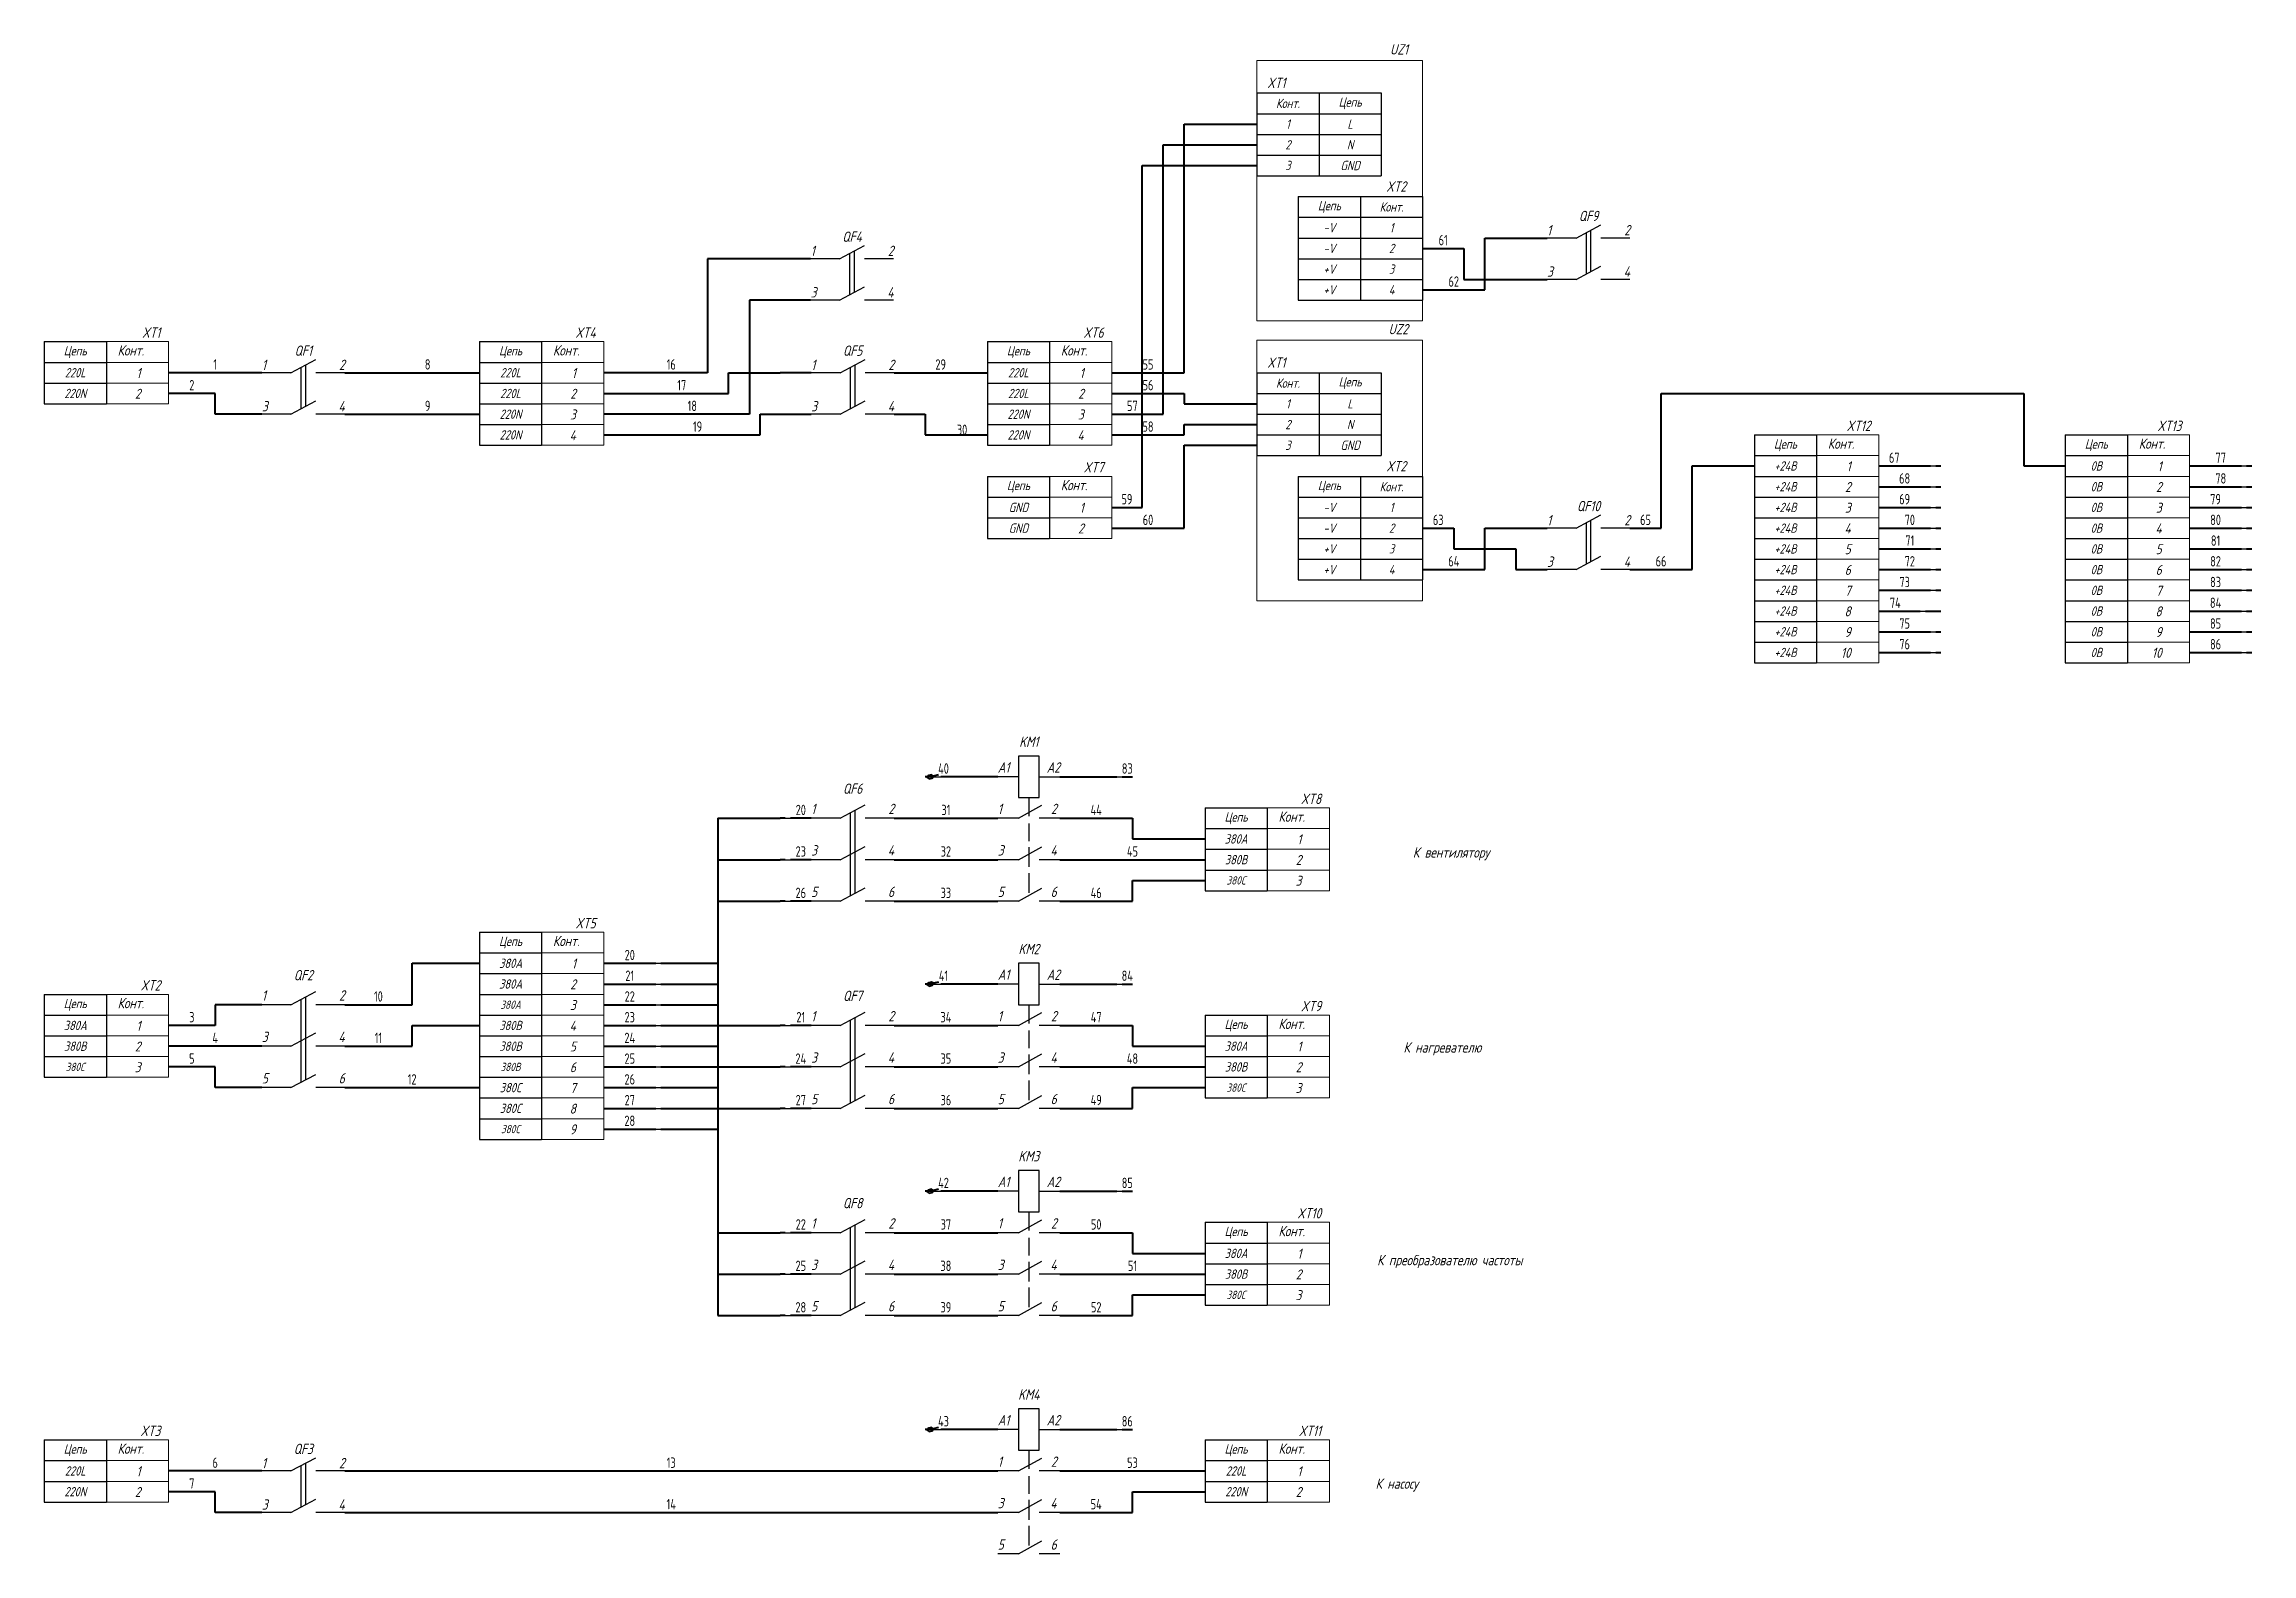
# Model space of a CAD drawing. Header units: inches. Extents: x 12 to 1105, y -315 to 78.
# Drawn here: x 12 to 545, y -315 to 49 of the extents above; entities that cross this region are included whole.
import ezdxf
from ezdxf.enums import TextEntityAlignment as Align

# ---------------------------------------------------------------- set-up
doc = ezdxf.new("R2010")
doc.units = ezdxf.units.IN
doc.header["$MEASUREMENT"] = 0
for name, color, linetype in [('_MULTI_WIRE', 9, 'Continuous'), ('LINK', 9, 'Continuous'), ('SYMS', 7, 'Continuous'), ('TAGS', 150, 'Continuous'), ('TERMS', 123, 'Continuous'), ('WIRENO', 72, 'Continuous'), ('XS', 7, 'Continuous'), ('Провода', 7, 'Continuous'), ('ПУГВ_черный_0.5', 7, 'Continuous'), ('ПУГВ_черный_1.5', 7, 'Continuous'), ('ПУГВ_черный_2.5', 7, 'Continuous'), ('ПУГВ_черный_6', 7, 'Continuous')]:
    doc.layers.add(name, color=color, linetype=linetype)
doc.styles.get("Standard").update_dxf_attribs({"font": 'arial.ttf'})
doc.styles.add('WD_IEC', font='ISOCP2.shx', dxfattribs={"width": 0.9, "height": 4})
doc.styles.add('ГОСТ_', font='cs_gost2304.shx', dxfattribs={"oblique": 15})

msp = doc.modelspace()

# ---------------------------------------------------------------- texts
at = {"lineweight": 40, "char_height": 2.5, "attachment_point": 1, "style": 'ГОСТ_'}
for s, width, insert in [('К вентилятору', 34.9879, (342.63, -144.5)), ('К нагревателю', 34.9879, (340.37, -191.54)), ('К преобразователю частоты', 61.0086, (334.02, -242.87)), ('К насосу', 61.0086, (333.63, -296.8))]:
    msp.add_mtext_dynamic_manual_height_columns(s, width=width, gutter_width=0.5, heights=[0], dxfattribs=dict(at, insert=insert))

# ---------------------------------------------------------------- blocks, each defined once
blk = doc.blocks.new('*U33')
at = {"color": 0}
for p, q in [((-13, 5), (-7, 8.2)), ((-13, 5), (-20, 5)), ((0, 5), (-7, 5)), ((-13, -5), (-20, -5)), ((-13, -5), (-7, -1.8)), ((0, -5), (-7, -5))]:
    blk.add_line(p, q, dxfattribs=at)
for p, q in [((-10.57, 6.29), (-10.57, -3.71)), ((-9.48, 6.88), (-9.48, -3.12))]:
    blk.add_line(p, q)
at = {"oblique": 15, "flags": 4}
blk.add_attdef('SA0', (2.08, 11.04), '', height=2.5, dxfattribs=at)
blk = doc.blocks.new('HQQ_Выключатель двухполюсный8')
at = {"layer": 'XS', "color": 0}
blk.add_blockref('*U33', (20, 5), dxfattribs=at)
at = {"style": 'ГОСТ_', "oblique": 15}
blk.add_attdef('TAG1', text='', height=2.5, dxfattribs=at).set_placement((10, 15.33), align=Align.MIDDLE)
for tag, p, flags in [('MFG', (27.86, 16.55), 9), ('ASSYCODE', (27.57, 12.13), 1), ('CAT', (27.86, 14.05), 9), ('FAMILY', (26.73, -3.92), 1)]:
    blk.add_attdef(tag, p, '', height=1, dxfattribs=dict(at, flags=flags))
at = {"style": 'ГОСТ_', "oblique": 15, "flags": 1}
for tag, p in [('LOC', (30.29, 15.31)), ('INST', (30.29, 10.31)), ('DESC1', (30.37, 4.76)), ('XREF', (30.37, 7.56)), ('DESC2', (30.37, 1.52)), ('DESC3', (30.37, -1.72))]:
    blk.add_attdef(tag, text='', height=1, dxfattribs=at).set_placement(p, align=Align.RIGHT)
at = {"style": 'ГОСТ_', "oblique": 15}
for tag, p in [('TERM01', (0, 10.65)), ('TERM03', (0, 0.65))]:
    blk.add_attdef(tag, p, '', height=2.5, dxfattribs=at)
for tag, p in [('TERM02', (20, 10.65)), ('TERM04', (20, 0.65))]:
    blk.add_attdef(tag, text='', height=2.5, dxfattribs=at).set_placement(p, align=Align.RIGHT)
at = {"style": 'WD_IEC', "flags": 1}
for tag, p in [('X4TERM01', (0, 10)), ('X1TERM02', (20, 10)), ('X4TERM03', (0, 0)), ('X1TERM04', (20, 0))]:
    blk.add_attdef(tag, p, '', height=0.08, dxfattribs=at)
blk = doc.blocks.new('*U41')
at = {"color": 0}
for p, q in [((-13, 10), (-7, 13.2)), ((-13, 10), (-20, 10)), ((0, 10), (-7, 10)), ((-13, 0), (-7, 3.2)), ((0, 0), (-7, 0)), ((-13, 0), (-20, 0)), ((-13, -10), (-20, -10)), ((-13, -10), (-7, -6.8)), ((0, -10), (-7, -10))]:
    blk.add_line(p, q, dxfattribs=at)
for p, q in [((-10.57, 11.29), (-10.57, 6.29)), ((-9.48, 11.88), (-9.48, 6.88)), ((-10.57, 6.29), (-10.57, -3.71)), ((-9.48, 6.88), (-9.48, -3.12)), ((-10.57, -3.71), (-10.57, -8.71)), ((-9.48, -3.12), (-9.48, -8.12))]:
    blk.add_line(p, q)
at = {"oblique": 15, "flags": 4}
blk.add_attdef('SA0', (2.08, 11.04), '', height=2.5, dxfattribs=at)
blk = doc.blocks.new('HQQ_Выключатель трехполюсный4')
at = {"layer": 'XS', "color": 0}
blk.add_blockref('*U41', (20, 10), dxfattribs=at)
at = {"style": 'ГОСТ_', "oblique": 15}
blk.add_attdef('TAG1', text='', height=2.5, dxfattribs=at).set_placement((10, 27.14), align=Align.MIDDLE)
at = {"lineweight": 40, "style": 'ГОСТ_', "oblique": 15}
for tag, p in [('TERM01', (0, 21)), ('TERM03', (0, 11)), ('TERM05', (0, 1))]:
    blk.add_attdef(tag, p, '', height=2.5, dxfattribs=at)
for tag, p in [('TERM02', (20, 21)), ('TERM04', (20, 11)), ('TERM06', (20, 1))]:
    blk.add_attdef(tag, text='', height=2.5, dxfattribs=at).set_placement(p, align=Align.RIGHT)
at = {"lineweight": 40, "style": 'WD_IEC', "flags": 1}
for tag, p in [('INST', (33.07, 20.87)), ('LOC', (33.92, 17.87)), ('XREF', (32.48, 5.08)), ('DESC2', (31.36, -0.96)), ('DESC1', (31.8, 2.28)), ('DESC3', (31.39, -4.2))]:
    blk.add_attdef(tag, text='', height=1, dxfattribs=at).set_placement(p, align=Align.RIGHT)
for tag, p, height in [('MFG', (47.42, 22.12), 1), ('X4TERM01', (0, 20), 0.08), ('X1TERM02', (20, 20), 0.08), ('CAT', (47.42, 19.62), 1), ('X4TERM03', (0, 10), 0.08), ('X1TERM04', (20, 10), 0.08), ('ASSYCODE', (46, 7.25), 1), ('FAMILY', (46, 5.75), 1), ('X4TERM05', (0, 0), 0.08), ('X1TERM06', (20, 0), 0.08)]:
    blk.add_attdef(tag, p, '', height=height, dxfattribs=at)
blk = doc.blocks.new('WD_WNH')
at = {"linetype": 'Continuous', "style": 'WD_IEC', "width": 0.8}
blk.add_attdef('WIRENO', text='', height=2.5, dxfattribs=at).set_placement((0, 0.75), align=Align.CENTER)
at = {"style": 'WD_IEC', "flags": 1}
for tag, p in [('W08USER', (0, 0.375)), ('W04USER', (0, 0.875)), ('W05USER', (0, 0.75)), ('W09USER', (0, 0.25)), ('W03USER', (0, 1)), ('W06USER', (0, 0.625)), ('W07USER', (0, 0.5)), ('W02USER', (0, 1.125)), ('W01USER', (0, 1.25)), ('W10USER', (0, 0.125))]:
    blk.add_attdef(tag, text='', height=0.08, dxfattribs=at).set_placement(p, align=Align.CENTER)
blk = doc.blocks.new('*T58')
at = {"layer": 'Провода', "color": 0, "linetype": 'ByBlock', "lineweight": -2, "transparency": 16777216}
for p, q in [((0, 0), (15, 0)), ((0, 0), (0, -5)), ((15, 0), (15, -5)), ((0, -5), (15, -5))]:
    blk.add_line(p, q, dxfattribs=at)
at = {"layer": 'Провода', "color": 0, "transparency": 16777216, "insert": (7.5, -2.5), "char_height": 2.25, "width": 15, "attachment_point": 5, "style": 'ГОСТ_'}
blk.add_mtext('Цепь', dxfattribs=at)
blk = doc.blocks.new('HXT _КЛЕММНАЯ КОЛОДКА ШАПОЧКА3')
at = {"layer": 'SYMS', "lineweight": 15}
blk.add_line((15, 5), (15, 0), dxfattribs=at)
at = {"layer": 'SYMS', "color": 0, "linetype": 'ByBlock', "lineweight": 15}
for p, q in [((15, 5), (30, 5)), ((15, 0), (30, 0)), ((30, 5), (30, 0))]:
    blk.add_line(p, q, dxfattribs=at)
blk.add_blockref('*T58', (0, 5))
at = {"lineweight": 15, "style": 'ГОСТ_', "oblique": 15, "flags": 1}
for tag, p in [('MFG', (-25.9, 22.05)), ('CAT', (-25.9, 19.55)), ('ASSYCODE', (-31.45, 8.09)), ('FAMILY', (-28.24, 3.5))]:
    blk.add_attdef(tag, p, '', height=2.5, dxfattribs=at)
for tag, p in [('INST', (-20.09, 15.87)), ('LOC', (-20.09, 12.87)), ('XREF', (-20, 0.08)), ('DESC2', (-20, -5.96)), ('DESC1', (-20, -2.72)), ('DESC3', (-20, -9.2))]:
    blk.add_attdef(tag, text='', height=2.5, dxfattribs=at).set_placement(p, align=Align.RIGHT)
at = {"lineweight": 15, "style": 'ГОСТ_', "oblique": 15}
blk.add_attdef('TAG1', text='', height=2.5, dxfattribs=at).set_placement((28.03, 5.93), align=Align.RIGHT)
at = {"layer": 'SYMS', "color": 0, "linetype": 'ByBlock', "lineweight": 15, "insert": (17.71, 4.14), "char_height": 2.5, "attachment_point": 1, "style": 'ГОСТ_'}
blk.add_mtext_dynamic_manual_height_columns('Конт.', width=8.7488, gutter_width=12.5, heights=[0], dxfattribs=at)
blk = doc.blocks.new('HXT _КЛЕММА')
at = {"layer": 'SYMS', "lineweight": 15}
for points in [[(0, 5), (15, 5), (15, 0), (0, 0)], [(15, 5), (30, 5), (30, 0), (15, 0)]]:
    blk.add_lwpolyline(points, close=True, dxfattribs=at)
at = {"lineweight": 15, "style": 'ГОСТ_', "oblique": 15, "width": 1.035276, "flags": 1}
for tag, p in [('INST', (-15.09, 10.87)), ('LOC', (-15.09, 7.87)), ('TAG2', (28.33, 6.37)), ('XREF', (-15.07, -1.58)), ('DESC2', (-15.07, -7.62)), ('DESC1', (-15.07, -4.38)), ('DESC3', (-15.07, -10.86))]:
    blk.add_attdef(tag, text='', height=2.41, dxfattribs=at).set_placement(p, align=Align.RIGHT)
for tag, p in [('TERM02', (0, 3.5)), ('FAMILY', (-23.94, 1.79))]:
    blk.add_attdef(tag, p, '', height=2.41, dxfattribs=at)
at = {"lineweight": 15, "style": 'WD_IEC', "flags": 1}
for tag, p in [('X4TERM02', (0, 2.5)), ('X1TERM01', (30, 2.5))]:
    blk.add_attdef(tag, p, '', height=0.08, dxfattribs=at)
at = {"lineweight": 15, "style": 'ГОСТ_', "oblique": 15, "width": 1.035276}
blk.add_attdef('TERM01', text='', height=2.41, dxfattribs=at).set_placement((23.26, 1.22), align=Align.RIGHT)
blk = doc.blocks.new('*T60')
at = {"layer": 'Провода', "color": 0, "linetype": 'ByBlock', "lineweight": -2, "transparency": 16777216}
for p, q in [((0, 0), (15, 0)), ((0, 0), (0, -10)), ((15, 0), (15, -10)), ((0, -5), (15, -5)), ((0, -10), (15, -10))]:
    blk.add_line(p, q, dxfattribs=at)
at = {"layer": 'Провода', "color": 0, "transparency": 16777216, "char_height": 2.25, "width": 15, "attachment_point": 5, "style": 'ГОСТ_'}
for s, insert in [('220L', (7.5, -2.5)), ('220N', (7.5, -7.5))]:
    blk.add_mtext(s, dxfattribs=dict(at, insert=insert))
blk = doc.blocks.new('*T61')
at = {"layer": 'Провода', "color": 0, "linetype": 'ByBlock', "lineweight": -2, "transparency": 16777216}
for p, q in [((0, 0), (15, 0)), ((0, 0), (0, -15)), ((15, 0), (15, -15)), ((0, -5), (15, -5)), ((0, -10), (15, -10)), ((0, -15), (15, -15))]:
    blk.add_line(p, q, dxfattribs=at)
at = {"layer": 'Провода', "color": 0, "transparency": 16777216, "width": 15, "attachment_point": 5, "style": 'ГОСТ_'}
for s, insert, char_height in [('380A', (7.5, -2.5), 2.25), ('380B', (7.5, -7.5), 2.25), ('380C', (7.5, -12.5), 2)]:
    blk.add_mtext(s, dxfattribs=dict(at, insert=insert, char_height=char_height))
blk = doc.blocks.new('*T62')
at = {"layer": 'Провода', "color": 0, "linetype": 'ByBlock', "lineweight": -2, "transparency": 16777216}
for p, q in [((0, 0), (15, 0)), ((0, 0), (0, -10)), ((15, 0), (15, -10)), ((0, -5), (15, -5)), ((0, -10), (15, -10))]:
    blk.add_line(p, q, dxfattribs=at)
at = {"layer": 'Провода', "color": 0, "transparency": 16777216, "char_height": 2.25, "width": 15, "attachment_point": 5, "style": 'ГОСТ_'}
for s, insert in [('220L', (7.5, -2.5)), ('220N', (7.5, -7.5))]:
    blk.add_mtext(s, dxfattribs=dict(at, insert=insert))
blk = doc.blocks.new('*T63')
at = {"layer": 'Провода', "color": 0, "linetype": 'ByBlock', "lineweight": -2, "transparency": 16777216}
for p, q in [((0, 0), (15, 0)), ((0, 0), (0, -20)), ((15, 0), (15, -20)), ((0, -5), (15, -5)), ((0, -10), (15, -10)), ((0, -15), (15, -15)), ((0, -20), (15, -20))]:
    blk.add_line(p, q, dxfattribs=at)
at = {"layer": 'Провода', "color": 0, "transparency": 16777216, "char_height": 2.25, "width": 15, "attachment_point": 5, "style": 'ГОСТ_'}
for s, insert in [('220L', (7.5, -2.5)), ('220L', (7.5, -7.5)), ('220N', (7.5, -12.5)), ('220N', (7.5, -17.5))]:
    blk.add_mtext(s, dxfattribs=dict(at, insert=insert))
blk = doc.blocks.new('*T64')
at = {"layer": 'Провода', "color": 0, "linetype": 'ByBlock', "lineweight": -2, "transparency": 16777216}
for p, q in [((0, 0), (15, 0)), ((0, 0), (0, -45)), ((15, 0), (15, -45)), ((0, -5), (15, -5)), ((0, -10), (15, -10)), ((0, -15), (15, -15)), ((0, -20), (15, -20)), ((0, -25), (15, -25)), ((0, -30), (15, -30)), ((0, -35), (15, -35)), ((0, -40), (15, -40)), ((0, -45), (15, -45))]:
    blk.add_line(p, q, dxfattribs=at)
at = {"layer": 'Провода', "color": 0, "transparency": 16777216, "width": 15, "attachment_point": 5, "style": 'ГОСТ_'}
for s, insert, char_height in [('380A', (7.5, -2.5), 2.25), ('380A', (7.5, -7.5), 2.25), ('380A', (7.5, -12.5), 2), ('380B', (7.5, -17.5), 2.25), ('380B', (7.5, -22.5), 2.25), ('380B', (7.5, -27.5), 2), ('380C', (7.5, -32.5), 2.25), ('380C', (7.5, -37.5), 2.25), ('380C', (7.5, -42.5), 2)]:
    blk.add_mtext(s, dxfattribs=dict(at, insert=insert, char_height=char_height))
blk = doc.blocks.new('*T65')
at = {"layer": 'Провода', "color": 0, "linetype": 'ByBlock', "lineweight": -2, "transparency": 16777216}
for p, q in [((0, 0), (15, 0)), ((0, 0), (0, -20)), ((15, 0), (15, -20)), ((0, -5), (15, -5)), ((0, -10), (15, -10)), ((0, -15), (15, -15)), ((0, -20), (15, -20))]:
    blk.add_line(p, q, dxfattribs=at)
at = {"layer": 'Провода', "color": 0, "transparency": 16777216, "char_height": 2.25, "width": 15, "attachment_point": 5, "style": 'ГОСТ_'}
for s, insert in [('220L', (7.5, -2.5)), ('220L', (7.5, -7.5)), ('220N', (7.5, -12.5)), ('220N', (7.5, -17.5))]:
    blk.add_mtext(s, dxfattribs=dict(at, insert=insert))
blk = doc.blocks.new('*T66')
at = {"layer": 'Провода', "color": 0, "linetype": 'ByBlock', "lineweight": -2, "transparency": 16777216}
for p, q in [((0, 0), (15, 0)), ((0, 0), (0, -15)), ((15, 0), (15, -15)), ((0, -5), (15, -5)), ((0, -10), (15, -10)), ((0, -15), (15, -15))]:
    blk.add_line(p, q, dxfattribs=at)
at = {"layer": 'Провода', "color": 0, "transparency": 16777216, "width": 15, "attachment_point": 5, "style": 'ГОСТ_'}
for s, insert, char_height in [('380A', (7.5, -2.5), 2.25), ('380B', (7.5, -7.5), 2.25), ('380C', (7.5, -12.5), 2)]:
    blk.add_mtext(s, dxfattribs=dict(at, insert=insert, char_height=char_height))
blk = doc.blocks.new('*T67')
at = {"layer": 'Провода', "color": 0, "linetype": 'ByBlock', "lineweight": -2, "transparency": 16777216}
for p, q in [((0, 0), (15, 0)), ((0, 0), (0, -15)), ((15, 0), (15, -15)), ((0, -5), (15, -5)), ((0, -10), (15, -10)), ((0, -15), (15, -15))]:
    blk.add_line(p, q, dxfattribs=at)
at = {"layer": 'Провода', "color": 0, "transparency": 16777216, "width": 15, "attachment_point": 5, "style": 'ГОСТ_'}
for s, insert, char_height in [('380A', (7.5, -2.5), 2.25), ('380B', (7.5, -7.5), 2.25), ('380C', (7.5, -12.5), 2)]:
    blk.add_mtext(s, dxfattribs=dict(at, insert=insert, char_height=char_height))
blk = doc.blocks.new('*T68')
at = {"layer": 'Провода', "color": 0, "linetype": 'ByBlock', "lineweight": -2, "transparency": 16777216}
for p, q in [((0, 0), (15, 0)), ((0, 0), (0, -15)), ((15, 0), (15, -15)), ((0, -5), (15, -5)), ((0, -10), (15, -10)), ((0, -15), (15, -15))]:
    blk.add_line(p, q, dxfattribs=at)
at = {"layer": 'Провода', "color": 0, "transparency": 16777216, "width": 15, "attachment_point": 5, "style": 'ГОСТ_'}
for s, insert, char_height in [('380A', (7.5, -2.5), 2.25), ('380B', (7.5, -7.5), 2.25), ('380C', (7.5, -12.5), 2)]:
    blk.add_mtext(s, dxfattribs=dict(at, insert=insert, char_height=char_height))
blk = doc.blocks.new('*T69')
at = {"layer": 'Провода', "color": 0, "linetype": 'ByBlock', "lineweight": -2, "transparency": 16777216}
for p, q in [((0, 0), (15, 0)), ((0, 0), (0, -10)), ((15, 0), (15, -10)), ((0, -5), (15, -5)), ((0, -10), (15, -10))]:
    blk.add_line(p, q, dxfattribs=at)
at = {"layer": 'Провода', "color": 0, "transparency": 16777216, "char_height": 2.25, "width": 15, "attachment_point": 5, "style": 'ГОСТ_'}
for s, insert in [('220L', (7.5, -2.5)), ('220N', (7.5, -7.5))]:
    blk.add_mtext(s, dxfattribs=dict(at, insert=insert))
blk = doc.blocks.new('HA1S1_INLINE')
blk.add_line((0, 0), (1.25, 0))
at = {"style": 'WD_IEC'}
for tag, height, flags, p in [('WIRENO', 2.5, 8, (0, 1)), ('SIGCODE', 1, 1, (5, 1.8))]:
    blk.add_attdef(tag, text='', height=height, dxfattribs=dict(at, flags=flags)).set_placement(p, align=Align.RIGHT)
at = {"style": 'WD_IEC', "flags": 1}
for tag, p in [('X4TERM01', (0, 0)), ('X1TERM02', (1.25, 0))]:
    blk.add_attdef(tag, p, '', height=0.32, dxfattribs=at)
at = {"style": 'WD_IEC'}
blk.add_attdef('DESC1', text='', height=2.5, dxfattribs=at).set_placement((0, -1), align=Align.TOP_RIGHT)
blk.add_attdef('XREF', text='', height=2.5, dxfattribs=at).set_placement((1.25, -1), align=Align.TOP_LEFT)
blk = doc.blocks.new('HA1D3_INLINE')
blk.add_line((-1.25, 0), (0, 0))
at = {"style": 'WD_IEC'}
for tag, height, flags, p in [('WIRENO', 2.5, 8, (-1.25, 1)), ('SIGCODE', 1, 1, (3.75, 1.8))]:
    blk.add_attdef(tag, text='', height=height, dxfattribs=dict(at, flags=flags)).set_placement(p, align=Align.RIGHT)
at = {"style": 'WD_IEC', "flags": 1}
for tag, p in [('X4TERM02', (-1.25, 0)), ('X1TERM01', (0, 0))]:
    blk.add_attdef(tag, p, '', height=0.32, dxfattribs=at)
at = {"style": 'WD_IEC'}
blk.add_attdef('DESC1', text='', height=2.5, dxfattribs=at).set_placement((-1.25, -1), align=Align.TOP_RIGHT)
blk.add_attdef('XREF', text='', height=2.5, dxfattribs=at).set_placement((0, -1), align=Align.TOP_LEFT)
blk = doc.blocks.new('*T76')
at = {"layer": 'Провода', "color": 0, "linetype": 'ByBlock', "lineweight": -2, "transparency": 16777216}
for p, q in [((0, 0), (30, 0)), ((0, 0), (0, -20)), ((15, 0), (15, -20)), ((30, 0), (30, -20)), ((0, -5), (30, -5)), ((0, -10), (30, -10)), ((0, -15), (30, -15)), ((0, -20), (30, -20))]:
    blk.add_line(p, q, dxfattribs=at)
at = {"layer": 'Провода', "color": 0, "transparency": 16777216, "char_height": 2.25, "width": 15, "attachment_point": 5, "style": 'ГОСТ_'}
for s, insert in [('{\\C256;Конт.}', (7.5, -2.5)), ('Цепь', (22.5, -2.5)), ('1', (7.5, -7.5)), ('L', (22.5, -7.5)), ('2', (7.5, -12.5)), ('N', (22.5, -12.5)), ('3', (7.5, -17.5)), ('GND', (22.5, -17.5))]:
    blk.add_mtext(s, dxfattribs=dict(at, insert=insert))
blk = doc.blocks.new('*T77')
at = {"layer": 'Провода', "color": 0, "linetype": 'ByBlock', "lineweight": -2, "transparency": 16777216}
for p, q in [((0, 0), (30, 0)), ((0, 0), (0, -25)), ((15, 0), (15, -25)), ((30, 0), (30, -25)), ((0, -5), (30, -5)), ((0, -10), (30, -10)), ((0, -15), (30, -15)), ((0, -20), (30, -20)), ((0, -25), (30, -25))]:
    blk.add_line(p, q, dxfattribs=at)
at = {"layer": 'Провода', "color": 0, "transparency": 16777216, "char_height": 2.25, "width": 15, "attachment_point": 5, "style": 'ГОСТ_'}
for s, insert in [('Цепь', (7.5, -2.5)), ('{\\C256;Конт.}', (22.5, -2.5)), ('-V', (7.5, -7.5)), ('1', (22.5, -7.5)), ('-V', (7.5, -12.5)), ('2', (22.5, -12.5)), ('+V', (7.5, -17.5)), ('3', (22.5, -17.5)), ('+V', (7.5, -22.5)), ('4', (22.5, -22.5))]:
    blk.add_mtext(s, dxfattribs=dict(at, insert=insert))
blk = doc.blocks.new('HUZ_MEANWELL_220_24_5')
blk.add_line((40, 30), (40, 25))
at = {"layer": 'SYMS', "color": 0, "lineweight": 15}
blk.add_line((10, 10), (10, 5), dxfattribs=at)
at = {"layer": 'SYMS', "lineweight": 15}
blk.add_lwpolyline([(0, 62.85), (40, 62.85), (40, 0), (0, 0)], close=True, dxfattribs=at)
for name, p in [('*T76', (0, 55)), ('*T77', (10, 30))]:
    blk.add_blockref(name, p)
at = {"style": 'ГОСТ_', "oblique": 15}
blk.add_attdef('TAG1', text='', height=2.5, dxfattribs=at).set_placement((36.47, 64.28), align=Align.RIGHT)
at = {"style": 'WD_IEC', "width": 0.8, "flags": 1}
for tag, p in [('TERM01', (0, 48.5)), ('TERM02', (0, 43.5)), ('TERM03', (0, 38.5))]:
    blk.add_attdef(tag, p, '', height=2, dxfattribs=at)
at = {"style": 'WD_IEC', "flags": 1}
for tag, p in [('X4TERM01', (0, 47.5)), ('X4TERM02', (0, 42.5)), ('X4TERM03', (0, 37.5))]:
    blk.add_attdef(tag, p, '', height=0.08, dxfattribs=at)
at = {"style": 'ГОСТ_', "oblique": 15, "flags": 1}
for tag, p in [('INST', (54.83, 44)), ('LOC', (53.63, 35)), ('XREF', (54.58, 24.68)), ('DESC1', (52.5, 20)), ('DESC2', (52.77, 15)), ('DESC3', (47.74, 10))]:
    blk.add_attdef(tag, text='', height=1, dxfattribs=at).set_placement(p, align=Align.RIGHT)
at = {"style": 'ГОСТ_', "oblique": 15}
for tag, p, flags in [('MFG', (51.43, 37.5), 9), ('CAT', (51.43, 40), 9), ('ASSYCODE', (47.69, 32.32), 1), ('FAMILY', (47.69, 30), 1)]:
    blk.add_attdef(tag, p, '', height=1, dxfattribs=dict(at, flags=flags))
at = {"lineweight": 40, "style": 'WD_IEC', "width": 0.8, "flags": 1}
for tag, p in [('TERM04', (40, 23.5)), ('TERM05', (40, 18.5)), ('TERM06', (40, 13.5)), ('TERM07', (40, 8.5))]:
    blk.add_attdef(tag, text='', height=2, dxfattribs=at).set_placement(p, align=Align.RIGHT)
at = {"flags": 1}
for tag, p in [('X4LINK', (40, 22.5)), ('X5LINK', (40, 17.5)), ('X6LINK', (40, 12.5)), ('X7LINK', (40, 7.5))]:
    blk.add_attdef(tag, p, '', height=0.01, dxfattribs=at)
at = {"lineweight": 40, "style": 'WD_IEC', "flags": 1}
for tag, p in [('X1TERM04', (40, 22.5)), ('X1TERM05', (40, 17.5)), ('X1TERM06', (40, 12.5)), ('X1TERM07', (40, 7.5))]:
    blk.add_attdef(tag, p, '', height=0.08, dxfattribs=at)
at = {"layer": 'SYMS', "color": 0, "lineweight": 15, "char_height": 2.5, "attachment_point": 1, "style": 'ГОСТ_'}
for s, insert in [('XT1', (2.5, 58.69)), ('XT2', (31.22, 33.69))]:
    blk.add_mtext_dynamic_manual_height_columns(s, width=8.7488, gutter_width=12.5, heights=[0], dxfattribs=dict(at, insert=insert))
blk = doc.blocks.new('*T79')
at = {"layer": 'Провода', "color": 0, "linetype": 'ByBlock', "lineweight": -2, "transparency": 16777216}
for p, q in [((0, 0), (15, 0)), ((0, 0), (0, -10)), ((15, 0), (15, -10)), ((0, -5), (15, -5)), ((0, -10), (15, -10))]:
    blk.add_line(p, q, dxfattribs=at)
at = {"layer": 'Провода', "color": 0, "transparency": 16777216, "char_height": 2.25, "width": 15, "attachment_point": 5, "style": 'ГОСТ_'}
for insert in [(7.5, -2.5), (7.5, -7.5)]:
    blk.add_mtext('GND', dxfattribs=dict(at, insert=insert))
blk = doc.blocks.new('HCR1')
for p, q in [((-2.5, 0), (-7.5, 0)), ((2.5, 0), (7.5, 0))]:
    blk.add_line(p, q)
blk.add_lwpolyline([(-2.5, -5), (2.5, -5), (2.5, 5), (-2.5, 5)], close=True)
at = {"style": 'WD_IEC'}
for tag, p in [('INST', (-2.5, 13.62)), ('LOC', (-2.5, 10.12)), ('TAG1', (-2.5, 6.62)), ('DESC1', (-2.5, -10)), ('DESC3', (-2.5, -17)), ('DESC2', (-2.5, -13.5))]:
    blk.add_attdef(tag, text='', height=2.5, dxfattribs=at).set_placement(p, align=Align.RIGHT)
for tag, p, height, flags in [('MFG', (4.92, 12.12), 1.5, 9), ('CAT', (4.92, 9.62), 1.5, 9), ('X4TERM01', (-7.5, 0), 0.32, 1), ('TERM01', (-7.5, 1), 2, 8), ('X2LINK', (0, 5), 0.32, 1), ('X1TERM02', (7.5, 0), 0.32, 1), ('X8LINK', (0, -5), 0.32, 1), ('ASSYCODE', (3.5, -1.5), 1, 1), ('FAMILY', (3.5, -3), 1, 1), ('CATDESC', (3.5, -4.5), 1, 1)]:
    blk.add_attdef(tag, p, '', height=height, dxfattribs=dict(at, flags=flags))
at = {"style": 'WD_IEC', "flags": 8}
blk.add_attdef('TERM02', text='', height=2, dxfattribs=at).set_placement((7.5, 1), align=Align.RIGHT)
at = {"lineweight": 15, "style": 'WD_IEC'}
for tag, p in [('NO', (26.25, 0)), ('NC', (26.25, -4))]:
    blk.add_attdef(tag, text='', height=2.5, dxfattribs=at).set_placement(p, align=Align.RIGHT)
for tag, p in [('XREFNO', (27.75, 0)), ('XREFNC', (27.75, -4))]:
    blk.add_attdef(tag, p, '', height=2.5, dxfattribs=at)
blk = doc.blocks.new('HCR21')
for p, q in [((-7.5, 0), (-2.5, 0)), ((2.5, 0), (-3.125, 3.125)), ((2.5, 0), (7.5, 0))]:
    blk.add_line(p, q)
at = {"style": 'WD_IEC'}
for tag, p in [('INST', (-2.5, 11.125)), ('TAG2', (-2.5, 4.125)), ('LOC', (-2.5, 7.625)), ('DESC1', (-2.5, -10)), ('DESC3', (-2.5, -17)), ('DESC2', (-2.5, -13.5))]:
    blk.add_attdef(tag, text='', height=2.5, dxfattribs=at).set_placement(p, align=Align.RIGHT)
for tag, p, height, flags in [('X4TERM01', (-7.5, 0), 0.32, 1), ('TERM01', (-7.5, 1), 2, 8), ('X2LINK', (0, 2), 0.32, 1), ('X8LINK', (0, 0.5), 0.32, 1), ('X1TERM02', (7.5, 0), 0.32, 1), ('CONTACT', (6.5, -2.25), 1, 1), ('FAMILY', (6.5, -3.75), 1, 1)]:
    blk.add_attdef(tag, p, '', height=height, dxfattribs=dict(at, flags=flags))
at = {"style": 'WD_IEC', "flags": 8}
for tag, height, p in [('TERM02', 2, (7.5, 1)), ('XREF', 2.5, (-2.5, -6.25))]:
    blk.add_attdef(tag, text='', height=height, dxfattribs=at).set_placement(p, align=Align.RIGHT)
blk = doc.blocks.new('HKM_Контактор трёхполюсный6')
at = {"layer": 'LINK'}
for points in [[(7.5, 24.75), (7.5, 20.5)], [(7.5, 18.75), (7.5, 14.5)], [(7.5, 13), (7.5, 8.25)], [(7.5, 6.75), (7.5, 2)]]:
    blk.add_lwpolyline(points, dxfattribs=at)
at = {"layer": 'SYMS'}
ref = blk.add_blockref('HCR1', (7.5, 30), dxfattribs=at)
ref.add_attrib('TERM01', 'A1', (0, 31), dxfattribs={"layer": 'TERMS', "height": 2.5, "style": 'ГОСТ_', "oblique": 15, "flags": 8})
ref.add_attrib('TERM02', 'A2', dxfattribs={"layer": 'TERMS', "height": 2.5, "style": 'ГОСТ_', "oblique": 15, "flags": 8}).set_placement((15, 31), align=Align.RIGHT)
ref = blk.add_blockref('HCR21', (7.5, 20), dxfattribs=dict(at, xscale=-1))
ref.add_attrib('TERM01', '1', (0, 21), dxfattribs={"layer": 'TERMS', "height": 2.5, "style": 'ГОСТ_', "oblique": 15, "flags": 8})
ref.add_attrib('TERM02', '2', dxfattribs={"layer": 'TERMS', "height": 2.5, "style": 'ГОСТ_', "oblique": 15, "flags": 8}).set_placement((14.23, 21), align=Align.RIGHT)
ref = blk.add_blockref('HCR21', (7.5, 10), dxfattribs=dict(at, xscale=-1))
ref.add_attrib('TERM01', '3', (0, 11), dxfattribs={"layer": 'TERMS', "height": 2.5, "style": 'ГОСТ_', "oblique": 15, "flags": 8})
ref.add_attrib('TERM02', '4', dxfattribs={"layer": 'TERMS', "height": 2.5, "style": 'ГОСТ_', "oblique": 15, "flags": 8}).set_placement((14.23, 11), align=Align.RIGHT)
ref = blk.add_blockref('HCR21', (7.5, 0), dxfattribs=dict(at, xscale=-1))
ref.add_attrib('TERM01', '5', (0, 1), dxfattribs={"layer": 'TERMS', "height": 2.5, "style": 'ГОСТ_', "oblique": 15, "flags": 8})
ref.add_attrib('TERM02', '6', dxfattribs={"layer": 'TERMS', "height": 2.5, "style": 'ГОСТ_', "oblique": 15, "flags": 8}).set_placement((14.23, 1), align=Align.RIGHT)
at = {"style": 'ГОСТ_', "oblique": 15}
blk.add_attdef('TAG1', text='', height=2.5, dxfattribs=at).set_placement((7.5, 38.45), align=Align.MIDDLE)
at = {"style": 'WD_IEC', "width": 0.8, "flags": 1}
for tag, p in [('TERM01', (-0.08, 30.29)), ('TERM03', (-0.08, 20.29)), ('TERM05', (-0.08, 10.29)), ('TERM07', (0, 0.5))]:
    blk.add_attdef(tag, p, '', height=1, dxfattribs=at)
at = {"style": 'WD_IEC'}
for tag, p, height, flags in [('X4TERM01', (0, 30), 0.04, 1), ('X1TERM02', (15, 30), 0.04, 1), ('MFG', (35.12, 21.28), 1, 9), ('X4TERM03', (0, 20), 0.04, 1), ('X1TERM04', (15, 20), 0.04, 1), ('ASSYCODE', (34.03, 15.47), 1, 1), ('CAT', (35.12, 18.78), 1, 9), ('FAMILY', (34.03, 13.97), 1, 1), ('X4TERM05', (0, 10), 0.04, 1), ('X1TERM06', (15, 10), 0.04, 1), ('X4TERM07', (0, 0), 0.04, 1), ('X1TERM08', (15, 0), 0.04, 1)]:
    blk.add_attdef(tag, p, '', height=height, dxfattribs=dict(at, flags=flags))
at = {"style": 'WD_IEC', "width": 0.8, "flags": 1}
for tag, p in [('TERM02', (14.92, 30.29)), ('TERM04', (14.92, 20.29)), ('TERM06', (14.92, 10.29)), ('TERM08', (15, 0.5))]:
    blk.add_attdef(tag, text='', height=1, dxfattribs=at).set_placement(p, align=Align.RIGHT)
at = {"style": 'WD_IEC', "flags": 1}
for tag, p in [('LOC', (37.76, 17.85)), ('INST', (38.91, 15.05)), ('DESC1', (38.17, 11.33)), ('XREF', (38.17, 14.13)), ('DESC3', (38.17, 4.85)), ('DESC2', (38.17, 8.09))]:
    blk.add_attdef(tag, text='', height=1, dxfattribs=at).set_placement(p, align=Align.RIGHT)
blk = doc.blocks.new('*T185')
at = {"layer": 'Провода', "color": 0, "linetype": 'ByBlock', "lineweight": -2, "transparency": 16777216}
for p, q in [((0, 0), (15, 0)), ((0, 0), (0, -50)), ((15, 0), (15, -50)), ((0, -5), (15, -5)), ((0, -10), (15, -10)), ((0, -15), (15, -15)), ((0, -20), (15, -20)), ((0, -25), (15, -25)), ((0, -30), (15, -30)), ((0, -35), (15, -35)), ((0, -40), (15, -40)), ((0, -45), (15, -45)), ((0, -50), (15, -50))]:
    blk.add_line(p, q, dxfattribs=at)
at = {"layer": 'Провода', "color": 0, "transparency": 16777216, "char_height": 2.25, "width": 15, "attachment_point": 5, "style": 'ГОСТ_'}
for insert in [(7.5, -2.5), (7.5, -7.5), (7.5, -12.5), (7.5, -17.5), (7.5, -22.5), (7.5, -27.5), (7.5, -32.5), (7.5, -37.5), (7.5, -42.5), (7.5, -47.5)]:
    blk.add_mtext('+24В', dxfattribs=dict(at, insert=insert))
blk = doc.blocks.new('*T186')
at = {"layer": 'Провода', "color": 0, "linetype": 'ByBlock', "lineweight": -2, "transparency": 16777216}
for p, q in [((0, 0), (15, 0)), ((0, 0), (0, -50)), ((15, 0), (15, -50)), ((0, -5), (15, -5)), ((0, -10), (15, -10)), ((0, -15), (15, -15)), ((0, -20), (15, -20)), ((0, -25), (15, -25)), ((0, -30), (15, -30)), ((0, -35), (15, -35)), ((0, -40), (15, -40)), ((0, -45), (15, -45)), ((0, -50), (15, -50))]:
    blk.add_line(p, q, dxfattribs=at)
at = {"layer": 'Провода', "color": 0, "transparency": 16777216, "char_height": 2.25, "width": 15, "attachment_point": 5, "style": 'ГОСТ_'}
for insert in [(7.5, -2.5), (7.5, -7.5), (7.5, -12.5), (7.5, -17.5), (7.5, -22.5), (7.5, -27.5), (7.5, -32.5), (7.5, -37.5), (7.5, -42.5), (7.5, -47.5)]:
    blk.add_mtext('0В', dxfattribs=dict(at, insert=insert))

# ---------------------------------------------------------------- linework, layer by layer
at = {"lineweight": 40}
for p, q in [((175, -137.5), (175, -257.5)), ((175, -137.5), (190, -137.5)), ((175, -147.5), (190, -147.5)), ((175, -157.5), (190, -157.5)), ((162.5, -172.5), (175, -172.5)), ((162.5, -177.5), (175, -177.5)), ((162.5, -182.5), (175, -182.5)), ((162.5, -187.5), (175, -187.5)), ((175, -187.5), (190, -187.5)), ((162.5, -192.5), (175, -192.5)), ((162.5, -197.5), (175, -197.5)), ((175, -197.5), (190, -197.5)), ((162.5, -202.5), (175, -202.5)), ((162.5, -207.5), (175, -207.5)), ((175, -207.5), (190, -207.5)), ((162.5, -212.5), (175, -212.5)), ((175, -237.5), (190, -237.5)), ((175, -247.5), (190, -247.5)), ((175, -257.5), (190, -257.5))]:
    msp.add_line(p, q, dxfattribs=at)
at = {"layer": '_MULTI_WIRE', "lineweight": 40}
for p, q in [((468.75, -52.5), (470, -52.5)), ((543.75, -52.5), (545, -52.5)), ((468.75, -57.5), (470, -57.5)), ((543.75, -57.5), (545, -57.5)), ((468.75, -62.5), (470, -62.5)), ((543.75, -62.5), (545, -62.5)), ((468.75, -67.5), (470, -67.5)), ((543.75, -67.5), (545, -67.5)), ((468.75, -72.5), (470, -72.5)), ((543.75, -72.5), (545, -72.5)), ((468.75, -77.5), (470, -77.5)), ((543.75, -77.5), (545, -77.5)), ((468.75, -82.5), (470, -82.5)), ((543.75, -82.5), (545, -82.5)), ((466.25, -87.5), (470, -87.5)), ((543.75, -87.5), (545, -87.5)), ((468.75, -92.5), (470, -92.5)), ((543.75, -92.5), (545, -92.5)), ((468.75, -97.5), (470, -97.5)), ((543.75, -97.5), (545, -97.5)), ((242.5, -127.5), (228.75, -127.5)), ((257.5, -127.5), (271.25, -127.5)), ((191.25, -137.5), (190, -137.5)), ((191.25, -147.5), (190, -147.5)), ((191.25, -157.5), (190, -157.5)), ((161.25, -172.5), (162.5, -172.5)), ((161.25, -177.5), (162.5, -177.5)), ((242.5, -177.5), (228.75, -177.5)), ((257.5, -177.5), (271.25, -177.5)), ((161.25, -182.5), (162.5, -182.5)), ((161.25, -187.5), (162.5, -187.5)), ((191.25, -187.5), (190, -187.5)), ((161.25, -192.5), (162.5, -192.5)), ((161.25, -197.5), (162.5, -197.5)), ((191.25, -197.5), (190, -197.5)), ((161.25, -202.5), (162.5, -202.5)), ((161.25, -207.5), (162.5, -207.5)), ((191.25, -207.5), (190, -207.5)), ((161.25, -212.5), (162.5, -212.5)), ((242.5, -227.5), (228.75, -227.5)), ((257.5, -227.5), (271.25, -227.5)), ((191.25, -237.5), (190, -237.5)), ((191.25, -247.5), (190, -247.5)), ((191.25, -257.5), (190, -257.5)), ((242.5, -285), (228.75, -285)), ((257.5, -285), (271.25, -285))]:
    msp.add_line(p, q, dxfattribs=at)
at = {"layer": 'WIRENO', "lineweight": 40}
for points in [[(228.19, -127.04), (227.02, -127.32), (226.55, -127.02), (225.77, -127.21), (225.48, -127.68), (225.96, -127.98), (226.73, -127.79), (226.87, -127.56)], [(228.19, -177.04), (227.02, -177.32), (226.55, -177.02), (225.77, -177.21), (225.48, -177.68), (225.96, -177.98), (226.73, -177.79), (226.87, -177.56)], [(228.19, -227.04), (227.02, -227.32), (226.55, -227.02), (225.77, -227.21), (225.48, -227.68), (225.96, -227.98), (226.73, -227.79), (226.87, -227.56)], [(228.19, -284.54), (227.02, -284.82), (226.55, -284.52), (225.77, -284.71), (225.48, -285.18), (225.96, -285.48), (226.73, -285.29), (226.87, -285.06)]]:
    msp.add_lwpolyline(points, dxfattribs=at)
at = {"layer": 'ПУГВ_черный_0.5', "lineweight": 40}
for p, q in [((455, -52.5), (467.5, -52.5)), ((530, -52.5), (542.5, -52.5)), ((455, -57.5), (467.5, -57.5)), ((530, -57.5), (542.5, -57.5)), ((455, -62.5), (467.5, -62.5)), ((530, -62.5), (542.5, -62.5)), ((455, -67.5), (467.5, -67.5)), ((530, -67.5), (542.5, -67.5)), ((455, -72.5), (467.5, -72.5)), ((530, -72.5), (542.5, -72.5)), ((455, -77.5), (467.5, -77.5)), ((530, -77.5), (542.5, -77.5)), ((455, -82.5), (467.5, -82.5)), ((530, -82.5), (542.5, -82.5)), ((455, -87.5), (465, -87.5)), ((530, -87.5), (542.5, -87.5)), ((455, -92.5), (467.5, -92.5)), ((530, -92.5), (542.5, -92.5)), ((455, -97.5), (467.5, -97.5)), ((530, -97.5), (542.5, -97.5)), ((227.5, -127.5), (225, -127.5)), ((272.5, -127.5), (275, -127.5)), ((227.5, -177.5), (225, -177.5)), ((272.5, -177.5), (275, -177.5)), ((227.5, -227.5), (225, -227.5)), ((272.5, -227.5), (275, -227.5)), ((227.5, -285), (225, -285)), ((272.5, -285), (275, -285))]:
    msp.add_line(p, q, dxfattribs=at)
at = {"layer": 'ПУГВ_черный_1.5', "lineweight": 40}
for p, q in [((287.5, -30), (287.5, 30)), ((287.5, 30), (305, 30)), ((282.42, -40), (282.42, 25)), ((282.42, 25), (305, 25)), ((277.34, -62.5), (277.34, 20)), ((277.34, 20), (305, 20)), ((345, 0), (354.92, 0)), ((354.92, 0), (354.92, -7.5)), ((360, -10), (360, 2.5)), ((360, 2.5), (375, 2.5)), ((197.36, -2.5), (172.5, -2.5)), ((172.5, -2.5), (172.5, -30)), ((345, -10), (360, -10)), ((354.92, -7.5), (375, -7.5)), ((197.36, -12.5), (182.66, -12.5)), ((182.66, -12.5), (182.66, -40)), ((65, -30), (42.5, -30)), ((85, -30), (117.5, -30)), ((172.5, -30), (147.5, -30)), ((177.58, -35), (177.58, -30)), ((177.58, -30), (190, -30)), ((197.5, -30), (190, -30)), ((217.5, -30), (240, -30)), ((270, -30), (287.5, -30)), ((53.75, -35), (42.5, -35)), ((53.75, -40), (53.75, -35)), ((147.5, -35), (177.58, -35)), ((270, -35), (287.5, -35)), ((287.5, -35), (287.5, -37.5)), ((402.5, -67.5), (402.5, -35)), ((402.5, -35), (490, -35)), ((490, -35), (490, -52.5)), ((65, -40), (53.75, -40)), ((85, -40), (117.5, -40)), ((182.66, -40), (147.5, -40)), ((185.2, -45), (185.2, -40)), ((185.2, -40), (190, -40)), ((190, -40), (193.75, -40)), ((193.75, -40), (197.5, -40)), ((217.5, -40), (225, -40)), ((225, -40), (225, -45)), ((270, -40), (282.42, -40)), ((287.5, -37.5), (305, -37.5)), ((287.5, -45), (287.5, -42.5)), ((287.5, -42.5), (305, -42.5)), ((147.5, -45), (185.2, -45)), ((225, -45), (240, -45)), ((270, -45), (287.5, -45)), ((287.5, -67.5), (287.5, -47.5)), ((287.5, -47.5), (305, -47.5)), ((410, -77.5), (410, -52.5)), ((410, -52.5), (425, -52.5)), ((490, -52.5), (500, -52.5)), ((270, -62.5), (277.34, -62.5)), ((270, -67.5), (287.5, -67.5)), ((345, -67.5), (352.5, -67.5)), ((352.5, -67.5), (352.5, -72.5)), ((360, -77.5), (360, -67.5)), ((360, -67.5), (375, -67.5)), ((395, -67.5), (402.5, -67.5)), ((352.5, -72.5), (367.5, -72.5)), ((367.5, -72.5), (367.5, -77.5)), ((345, -77.5), (360, -77.5)), ((367.5, -77.5), (375, -77.5)), ((395, -77.5), (410, -77.5)), ((65, -295), (42.5, -295)), ((85, -295), (242.5, -295)), ((53.75, -300), (42.5, -300)), ((53.75, -305), (53.75, -300)), ((65, -305), (53.75, -305)), ((85, -305), (242.5, -305))]:
    msp.add_line(p, q, dxfattribs=at)
at = {"layer": 'ПУГВ_черный_2.5', "lineweight": 40}
for p, q in [((197.5, -137.5), (192.5, -137.5)), ((217.5, -137.5), (242.5, -137.5)), ((257.5, -137.5), (275, -137.5)), ((275, -137.5), (275, -142.5)), ((275, -142.5), (292.5, -142.5)), ((197.5, -147.5), (192.5, -147.5)), ((217.5, -147.5), (242.5, -147.5)), ((257.5, -147.5), (292.5, -147.5)), ((275, -157.5), (275, -152.5)), ((275, -152.5), (292.5, -152.5)), ((197.5, -157.5), (192.5, -157.5)), ((217.5, -157.5), (242.5, -157.5)), ((257.5, -157.5), (275, -157.5)), ((147.5, -172.5), (160, -172.5)), ((147.5, -177.5), (160, -177.5)), ((147.5, -182.5), (160, -182.5)), ((147.5, -187.5), (160, -187.5)), ((197.5, -187.5), (192.5, -187.5)), ((217.5, -187.5), (242.5, -187.5)), ((257.5, -187.5), (275, -187.5)), ((275, -187.5), (275, -192.5)), ((147.5, -192.5), (160, -192.5)), ((275, -192.5), (292.5, -192.5)), ((147.5, -197.5), (160, -197.5)), ((197.5, -197.5), (192.5, -197.5)), ((217.5, -197.5), (242.5, -197.5)), ((257.5, -197.5), (292.5, -197.5)), ((147.5, -202.5), (160, -202.5)), ((147.5, -207.5), (160, -207.5)), ((197.5, -207.5), (192.5, -207.5)), ((217.5, -207.5), (242.5, -207.5)), ((257.5, -207.5), (275, -207.5)), ((275, -207.5), (275, -202.5)), ((275, -202.5), (292.5, -202.5)), ((147.5, -212.5), (160, -212.5)), ((197.5, -237.5), (192.5, -237.5)), ((217.5, -237.5), (242.5, -237.5)), ((257.5, -237.5), (275, -237.5)), ((275, -237.5), (275, -242.5)), ((275, -242.5), (292.5, -242.5)), ((197.5, -247.5), (192.5, -247.5)), ((217.5, -247.5), (242.5, -247.5)), ((257.5, -247.5), (292.5, -247.5)), ((275, -257.5), (275, -252.5)), ((275, -252.5), (292.5, -252.5)), ((197.5, -257.5), (192.5, -257.5)), ((217.5, -257.5), (242.5, -257.5)), ((257.5, -257.5), (275, -257.5)), ((257.5, -295), (292.5, -295)), ((275, -305), (275, -300)), ((275, -300), (292.5, -300)), ((257.5, -305), (275, -305))]:
    msp.add_line(p, q, dxfattribs=at)
at = {"layer": 'ПУГВ_черный_6', "lineweight": 40}
for p, q in [((101.25, -182.5), (101.25, -172.5)), ((101.25, -172.5), (117.5, -172.5)), ((65, -182.5), (53.75, -182.5)), ((53.75, -182.5), (53.75, -187.5)), ((85, -182.5), (101.25, -182.5)), ((53.75, -187.5), (42.5, -187.5)), ((101.25, -192.5), (101.25, -187.5)), ((101.25, -187.5), (117.5, -187.5)), ((65, -192.5), (42.5, -192.5)), ((85, -192.5), (101.25, -192.5)), ((53.75, -197.5), (42.5, -197.5)), ((53.75, -202.5), (53.75, -197.5)), ((65, -202.5), (53.75, -202.5)), ((85, -202.5), (117.5, -202.5))]:
    msp.add_line(p, q, dxfattribs=at)

# ---------------------------------------------------------------- block references
for name, p in [('*T60', (12.5, -27.5)), ('*T63', (117.5, -27.5)), ('*T65', (240, -27.5)), ('*T185', (425, -50)), ('*T186', (500, -50)), ('*T79', (240, -60)), ('*T66', (292.5, -140)), ('*T64', (117.5, -170)), ('*T61', (12.5, -185)), ('*T67', (292.5, -190)), ('*T68', (292.5, -240)), ('*T62', (12.5, -292.5)), ('*T69', (292.5, -292.5))]:
    msp.add_blockref(name, p)
at = {"layer": 'SYMS', "lineweight": 40}
ref = msp.add_blockref('HUZ_MEANWELL_220_24_5', (305, -17.5), dxfattribs=at)
ref.add_attrib('TAG1', 'UZ1', dxfattribs={"layer": 'TAGS', "height": 2.5, "style": 'ГОСТ_', "oblique": 15}).set_placement((341.47, 46.78), align=Align.RIGHT)
ref = msp.add_blockref('HQQ_Выключатель двухполюсный8', (375, -7.5), dxfattribs=at)
ref.add_attrib('TAG1', 'QF9', dxfattribs={"layer": 'TAGS', "height": 2.5, "style": 'ГОСТ_', "oblique": 15}).set_placement((385, 7.83), align=Align.MIDDLE)
ref.add_attrib('TERM01', '1', (375, 3.15), dxfattribs={"layer": 'TERMS', "height": 2.5, "style": 'ГОСТ_', "oblique": 15})
ref.add_attrib('TERM02', '2', dxfattribs={"layer": 'TERMS', "height": 2.5, "style": 'ГОСТ_', "oblique": 15}).set_placement((395, 3.15), align=Align.RIGHT)
ref.add_attrib('TERM03', '3', (375, -6.85), dxfattribs={"layer": 'TERMS', "height": 2.5, "style": 'ГОСТ_', "oblique": 15})
ref.add_attrib('TERM04', '4', dxfattribs={"layer": 'TERMS', "height": 2.5, "style": 'ГОСТ_', "oblique": 15}).set_placement((395, -6.85), align=Align.RIGHT)
ref = msp.add_blockref('HQQ_Выключатель двухполюсный8', (197.36, -12.5), dxfattribs=at)
ref.add_attrib('TAG1', 'QF4', dxfattribs={"layer": 'TAGS', "height": 2.5, "style": 'ГОСТ_', "oblique": 15}).set_placement((207.36, 2.83), align=Align.MIDDLE)
ref.add_attrib('TERM01', '1', (197.36, -1.85), dxfattribs={"layer": 'TERMS', "height": 2.5, "style": 'ГОСТ_', "oblique": 15})
ref.add_attrib('TERM02', '2', dxfattribs={"layer": 'TERMS', "height": 2.5, "style": 'ГОСТ_', "oblique": 15}).set_placement((217.36, -1.85), align=Align.RIGHT)
ref.add_attrib('TERM03', '3', (197.36, -11.85), dxfattribs={"layer": 'TERMS', "height": 2.5, "style": 'ГОСТ_', "oblique": 15})
ref.add_attrib('TERM04', '4', dxfattribs={"layer": 'TERMS', "height": 2.5, "style": 'ГОСТ_', "oblique": 15}).set_placement((217.36, -11.85), align=Align.RIGHT)
ref = msp.add_blockref('HXT _КЛЕММНАЯ КОЛОДКА ШАПОЧКА3', (12.5, -27.5), dxfattribs=at)
ref.add_attrib('TAG1', 'XT1', dxfattribs={"layer": 'TAGS', "lineweight": 15, "height": 2.5, "style": 'ГОСТ_', "oblique": 15}).set_placement((40.53, -21.57), align=Align.RIGHT)
ref = msp.add_blockref('HXT _КЛЕММНАЯ КОЛОДКА ШАПОЧКА3', (117.5, -27.5), dxfattribs=at)
ref.add_attrib('TAG1', 'XT4', dxfattribs={"layer": 'TAGS', "lineweight": 15, "height": 2.5, "style": 'ГОСТ_', "oblique": 15}).set_placement((145.53, -21.57), align=Align.RIGHT)
ref = msp.add_blockref('HXT _КЛЕММНАЯ КОЛОДКА ШАПОЧКА3', (240, -27.5), dxfattribs=at)
ref.add_attrib('TAG1', 'XT6', dxfattribs={"layer": 'TAGS', "lineweight": 15, "height": 2.5, "style": 'ГОСТ_', "oblique": 15}).set_placement((268.03, -21.57), align=Align.RIGHT)
ref = msp.add_blockref('HUZ_MEANWELL_220_24_5', (305, -85), dxfattribs=at)
ref.add_attrib('TAG1', 'UZ2', dxfattribs={"layer": 'TAGS', "height": 2.5, "style": 'ГОСТ_', "oblique": 15}).set_placement((341.47, -20.72), align=Align.RIGHT)
ref = msp.add_blockref('HQQ_Выключатель двухполюсный8', (65, -40), dxfattribs=at)
ref.add_attrib('TAG1', 'QF1', dxfattribs={"layer": 'TAGS', "height": 2.5, "style": 'ГОСТ_', "oblique": 15}).set_placement((75, -24.67), align=Align.MIDDLE)
ref.add_attrib('TERM01', '1', (65, -29.35), dxfattribs={"layer": 'TERMS', "height": 2.5, "style": 'ГОСТ_', "oblique": 15})
ref.add_attrib('TERM02', '2', dxfattribs={"layer": 'TERMS', "height": 2.5, "style": 'ГОСТ_', "oblique": 15}).set_placement((85, -29.35), align=Align.RIGHT)
ref.add_attrib('TERM03', '3', (65, -39.35), dxfattribs={"layer": 'TERMS', "height": 2.5, "style": 'ГОСТ_', "oblique": 15})
ref.add_attrib('TERM04', '4', dxfattribs={"layer": 'TERMS', "height": 2.5, "style": 'ГОСТ_', "oblique": 15}).set_placement((85, -39.35), align=Align.RIGHT)
ref = msp.add_blockref('HQQ_Выключатель двухполюсный8', (197.5, -40), dxfattribs=at)
ref.add_attrib('TAG1', 'QF5', dxfattribs={"layer": 'TAGS', "height": 2.5, "style": 'ГОСТ_', "oblique": 15}).set_placement((207.5, -24.67), align=Align.MIDDLE)
ref.add_attrib('TERM01', '1', (197.5, -29.35), dxfattribs={"layer": 'TERMS', "height": 2.5, "style": 'ГОСТ_', "oblique": 15})
ref.add_attrib('TERM02', '2', dxfattribs={"layer": 'TERMS', "height": 2.5, "style": 'ГОСТ_', "oblique": 15}).set_placement((217.5, -29.35), align=Align.RIGHT)
ref.add_attrib('TERM03', '3', (197.5, -39.35), dxfattribs={"layer": 'TERMS', "height": 2.5, "style": 'ГОСТ_', "oblique": 15})
ref.add_attrib('TERM04', '4', dxfattribs={"layer": 'TERMS', "height": 2.5, "style": 'ГОСТ_', "oblique": 15}).set_placement((217.5, -39.35), align=Align.RIGHT)
ref = msp.add_blockref('HXT _КЛЕММА', (12.5, -32.5), dxfattribs=at)
ref.add_attrib('TERM01', '1', dxfattribs={"layer": 'TERMS', "lineweight": 15, "height": 2.41, "style": 'ГОСТ_', "oblique": 15, "width": 1.035276}).set_placement((35.76, -31.28), align=Align.RIGHT)
ref = msp.add_blockref('HXT _КЛЕММА', (117.5, -32.5), dxfattribs=at)
ref.add_attrib('TERM01', '1', dxfattribs={"layer": 'TERMS', "lineweight": 15, "height": 2.41, "style": 'ГОСТ_', "oblique": 15, "width": 1.035276}).set_placement((140.76, -31.28), align=Align.RIGHT)
ref = msp.add_blockref('HXT _КЛЕММА', (240, -32.5), dxfattribs=at)
ref.add_attrib('TERM01', '1', dxfattribs={"layer": 'TERMS', "lineweight": 15, "height": 2.41, "style": 'ГОСТ_', "oblique": 15, "width": 1.035276}).set_placement((263.26, -31.28), align=Align.RIGHT)
ref = msp.add_blockref('HXT _КЛЕММА', (12.5, -37.5), dxfattribs=at)
ref.add_attrib('TERM01', '2', dxfattribs={"layer": 'TERMS', "lineweight": 15, "height": 2.41, "style": 'ГОСТ_', "oblique": 15, "width": 1.035276}).set_placement((35.76, -36.28), align=Align.RIGHT)
ref = msp.add_blockref('HXT _КЛЕММА', (117.5, -37.5), dxfattribs=at)
ref.add_attrib('TERM01', '2', dxfattribs={"layer": 'TERMS', "lineweight": 15, "height": 2.41, "style": 'ГОСТ_', "oblique": 15, "width": 1.035276}).set_placement((140.76, -36.28), align=Align.RIGHT)
ref = msp.add_blockref('HXT _КЛЕММА', (240, -37.5), dxfattribs=at)
ref.add_attrib('TERM01', '2', dxfattribs={"layer": 'TERMS', "lineweight": 15, "height": 2.41, "style": 'ГОСТ_', "oblique": 15, "width": 1.035276}).set_placement((263.26, -36.28), align=Align.RIGHT)
ref = msp.add_blockref('HXT _КЛЕММА', (117.5, -42.5), dxfattribs=at)
ref.add_attrib('TERM01', '3', dxfattribs={"layer": 'TERMS', "lineweight": 15, "height": 2.41, "style": 'ГОСТ_', "oblique": 15, "width": 1.035276}).set_placement((140.76, -41.28), align=Align.RIGHT)
ref = msp.add_blockref('HXT _КЛЕММА', (117.5, -47.5), dxfattribs=at)
ref.add_attrib('TERM01', '4', dxfattribs={"layer": 'TERMS', "lineweight": 15, "height": 2.41, "style": 'ГОСТ_', "oblique": 15, "width": 1.035276}).set_placement((140.76, -46.28), align=Align.RIGHT)
ref = msp.add_blockref('HXT _КЛЕММА', (240, -42.5), dxfattribs=at)
ref.add_attrib('TERM01', '3', dxfattribs={"layer": 'TERMS', "lineweight": 15, "height": 2.41, "style": 'ГОСТ_', "oblique": 15, "width": 1.035276}).set_placement((263.26, -41.28), align=Align.RIGHT)
ref = msp.add_blockref('HXT _КЛЕММА', (240, -47.5), dxfattribs=at)
ref.add_attrib('TERM01', '4', dxfattribs={"layer": 'TERMS', "lineweight": 15, "height": 2.41, "style": 'ГОСТ_', "oblique": 15, "width": 1.035276}).set_placement((263.26, -46.28), align=Align.RIGHT)
ref = msp.add_blockref('HXT _КЛЕММНАЯ КОЛОДКА ШАПОЧКА3', (425, -50), dxfattribs=at)
ref.add_attrib('TAG1', 'XT12', dxfattribs={"layer": 'TAGS', "lineweight": 15, "height": 2.5, "style": 'ГОСТ_', "oblique": 15}).set_placement((453.03, -44.07), align=Align.RIGHT)
ref = msp.add_blockref('HXT _КЛЕММНАЯ КОЛОДКА ШАПОЧКА3', (500, -50), dxfattribs=at)
ref.add_attrib('TAG1', 'XT13', dxfattribs={"layer": 'TAGS', "lineweight": 15, "height": 2.5, "style": 'ГОСТ_', "oblique": 15}).set_placement((528.03, -44.07), align=Align.RIGHT)
ref = msp.add_blockref('HXT _КЛЕММНАЯ КОЛОДКА ШАПОЧКА3', (240, -60), dxfattribs=at)
ref.add_attrib('TAG1', 'XT7', dxfattribs={"layer": 'TAGS', "lineweight": 15, "height": 2.5, "style": 'ГОСТ_', "oblique": 15}).set_placement((268.03, -54.07), align=Align.RIGHT)
ref = msp.add_blockref('HXT _КЛЕММА', (425, -55), dxfattribs=at)
ref.add_attrib('TERM01', '1', dxfattribs={"layer": 'TERMS', "lineweight": 15, "height": 2.41, "style": 'ГОСТ_', "oblique": 15, "width": 1.035276}).set_placement((448.26, -53.78), align=Align.RIGHT)
for name, p in [('HA1S1_INLINE', (467.5, -52.5)), ('HA1S1_INLINE', (542.5, -52.5)), ('HA1S1_INLINE', (467.5, -57.5)), ('HA1S1_INLINE', (542.5, -57.5)), ('HA1S1_INLINE', (467.5, -62.5)), ('HA1S1_INLINE', (542.5, -62.5)), ('HA1S1_INLINE', (467.5, -67.5)), ('HA1S1_INLINE', (542.5, -67.5)), ('HA1S1_INLINE', (467.5, -72.5)), ('HA1S1_INLINE', (542.5, -72.5)), ('HA1S1_INLINE', (467.5, -77.5)), ('HA1S1_INLINE', (542.5, -77.5)), ('HA1S1_INLINE', (467.5, -82.5)), ('HA1S1_INLINE', (542.5, -82.5)), ('HA1S1_INLINE', (465, -87.5)), ('HA1S1_INLINE', (542.5, -87.5)), ('HA1S1_INLINE', (467.5, -92.5)), ('HA1S1_INLINE', (542.5, -92.5)), ('HA1S1_INLINE', (467.5, -97.5)), ('HA1S1_INLINE', (542.5, -97.5)), ('HA1S1_INLINE', (227.5, -127.5)), ('HA1D3_INLINE', (272.5, -127.5)), ('HA1D3_INLINE', (192.5, -137.5)), ('HA1D3_INLINE', (192.5, -147.5)), ('HA1D3_INLINE', (192.5, -157.5)), ('HA1S1_INLINE', (160, -172.5)), ('HA1S1_INLINE', (160, -177.5)), ('HA1S1_INLINE', (227.5, -177.5)), ('HA1D3_INLINE', (272.5, -177.5)), ('HA1S1_INLINE', (160, -182.5)), ('HA1S1_INLINE', (160, -187.5)), ('HA1D3_INLINE', (192.5, -187.5)), ('HA1S1_INLINE', (160, -192.5)), ('HA1S1_INLINE', (160, -197.5)), ('HA1D3_INLINE', (192.5, -197.5)), ('HA1S1_INLINE', (160, -202.5)), ('HA1S1_INLINE', (160, -207.5)), ('HA1D3_INLINE', (192.5, -207.5)), ('HA1S1_INLINE', (160, -212.5)), ('HA1S1_INLINE', (227.5, -227.5)), ('HA1D3_INLINE', (272.5, -227.5)), ('HA1D3_INLINE', (192.5, -237.5)), ('HA1D3_INLINE', (192.5, -247.5)), ('HA1D3_INLINE', (192.5, -257.5)), ('HA1S1_INLINE', (227.5, -285)), ('HA1D3_INLINE', (272.5, -285))]:
    msp.add_blockref(name, p, dxfattribs=at)
ref = msp.add_blockref('HXT _КЛЕММА', (500, -55), dxfattribs=at)
ref.add_attrib('TERM01', '1', dxfattribs={"layer": 'TERMS', "lineweight": 15, "height": 2.41, "style": 'ГОСТ_', "oblique": 15, "width": 1.035276}).set_placement((523.26, -53.78), align=Align.RIGHT)
ref = msp.add_blockref('HXT _КЛЕММА', (425, -60), dxfattribs=at)
ref.add_attrib('TERM01', '2', dxfattribs={"layer": 'TERMS', "lineweight": 15, "height": 2.41, "style": 'ГОСТ_', "oblique": 15, "width": 1.035276}).set_placement((448.26, -58.78), align=Align.RIGHT)
ref = msp.add_blockref('HXT _КЛЕММА', (500, -60), dxfattribs=at)
ref.add_attrib('TERM01', '2', dxfattribs={"layer": 'TERMS', "lineweight": 15, "height": 2.41, "style": 'ГОСТ_', "oblique": 15, "width": 1.035276}).set_placement((523.26, -58.78), align=Align.RIGHT)
ref = msp.add_blockref('HXT _КЛЕММА', (240, -65), dxfattribs=at)
ref.add_attrib('TERM01', '1', dxfattribs={"layer": 'TERMS', "lineweight": 15, "height": 2.41, "style": 'ГОСТ_', "oblique": 15, "width": 1.035276}).set_placement((263.26, -63.78), align=Align.RIGHT)
ref = msp.add_blockref('HQQ_Выключатель двухполюсный8', (375, -77.5), dxfattribs=at)
ref.add_attrib('TAG1', 'QF10', dxfattribs={"layer": 'TAGS', "height": 2.5, "style": 'ГОСТ_', "oblique": 15}).set_placement((385, -62.17), align=Align.MIDDLE)
ref.add_attrib('TERM01', '1', (375, -66.85), dxfattribs={"layer": 'TERMS', "height": 2.5, "style": 'ГОСТ_', "oblique": 15})
ref.add_attrib('TERM02', '2', dxfattribs={"layer": 'TERMS', "height": 2.5, "style": 'ГОСТ_', "oblique": 15}).set_placement((395, -66.85), align=Align.RIGHT)
ref.add_attrib('TERM03', '3', (375, -76.85), dxfattribs={"layer": 'TERMS', "height": 2.5, "style": 'ГОСТ_', "oblique": 15})
ref.add_attrib('TERM04', '4', dxfattribs={"layer": 'TERMS', "height": 2.5, "style": 'ГОСТ_', "oblique": 15}).set_placement((395, -76.85), align=Align.RIGHT)
ref = msp.add_blockref('HXT _КЛЕММА', (425, -65), dxfattribs=at)
ref.add_attrib('TERM01', '3', dxfattribs={"layer": 'TERMS', "lineweight": 15, "height": 2.41, "style": 'ГОСТ_', "oblique": 15, "width": 1.035276}).set_placement((448.26, -63.78), align=Align.RIGHT)
ref = msp.add_blockref('HXT _КЛЕММА', (500, -65), dxfattribs=at)
ref.add_attrib('TERM01', '3', dxfattribs={"layer": 'TERMS', "lineweight": 15, "height": 2.41, "style": 'ГОСТ_', "oblique": 15, "width": 1.035276}).set_placement((523.26, -63.78), align=Align.RIGHT)
ref = msp.add_blockref('HXT _КЛЕММА', (240, -70), dxfattribs=at)
ref.add_attrib('TERM01', '2', dxfattribs={"layer": 'TERMS', "lineweight": 15, "height": 2.41, "style": 'ГОСТ_', "oblique": 15, "width": 1.035276}).set_placement((263.26, -68.78), align=Align.RIGHT)
ref = msp.add_blockref('HXT _КЛЕММА', (425, -70), dxfattribs=at)
ref.add_attrib('TERM01', '4', dxfattribs={"layer": 'TERMS', "lineweight": 15, "height": 2.41, "style": 'ГОСТ_', "oblique": 15, "width": 1.035276}).set_placement((448.26, -68.78), align=Align.RIGHT)
ref = msp.add_blockref('HXT _КЛЕММА', (500, -70), dxfattribs=at)
ref.add_attrib('TERM01', '4', dxfattribs={"layer": 'TERMS', "lineweight": 15, "height": 2.41, "style": 'ГОСТ_', "oblique": 15, "width": 1.035276}).set_placement((523.26, -68.78), align=Align.RIGHT)
ref = msp.add_blockref('HXT _КЛЕММА', (425, -75), dxfattribs=at)
ref.add_attrib('TERM01', '5', dxfattribs={"layer": 'TERMS', "lineweight": 15, "height": 2.41, "style": 'ГОСТ_', "oblique": 15, "width": 1.035276}).set_placement((448.26, -73.78), align=Align.RIGHT)
ref = msp.add_blockref('HXT _КЛЕММА', (500, -75), dxfattribs=at)
ref.add_attrib('TERM01', '5', dxfattribs={"layer": 'TERMS', "lineweight": 15, "height": 2.41, "style": 'ГОСТ_', "oblique": 15, "width": 1.035276}).set_placement((523.26, -73.78), align=Align.RIGHT)
ref = msp.add_blockref('HXT _КЛЕММА', (425, -80), dxfattribs=at)
ref.add_attrib('TERM01', '6', dxfattribs={"layer": 'TERMS', "lineweight": 15, "height": 2.41, "style": 'ГОСТ_', "oblique": 15, "width": 1.035276}).set_placement((448.26, -78.78), align=Align.RIGHT)
ref = msp.add_blockref('HXT _КЛЕММА', (500, -80), dxfattribs=at)
ref.add_attrib('TERM01', '6', dxfattribs={"layer": 'TERMS', "lineweight": 15, "height": 2.41, "style": 'ГОСТ_', "oblique": 15, "width": 1.035276}).set_placement((523.26, -78.78), align=Align.RIGHT)
ref = msp.add_blockref('HXT _КЛЕММА', (425, -85), dxfattribs=at)
ref.add_attrib('TERM01', '7', dxfattribs={"layer": 'TERMS', "lineweight": 15, "height": 2.41, "style": 'ГОСТ_', "oblique": 15, "width": 1.035276}).set_placement((448.26, -83.78), align=Align.RIGHT)
ref = msp.add_blockref('HXT _КЛЕММА', (425, -90), dxfattribs=at)
ref.add_attrib('TERM01', '8', dxfattribs={"layer": 'TERMS', "lineweight": 15, "height": 2.41, "style": 'ГОСТ_', "oblique": 15, "width": 1.035276}).set_placement((448.26, -88.78), align=Align.RIGHT)
ref = msp.add_blockref('HXT _КЛЕММА', (500, -85), dxfattribs=at)
ref.add_attrib('TERM01', '7', dxfattribs={"layer": 'TERMS', "lineweight": 15, "height": 2.41, "style": 'ГОСТ_', "oblique": 15, "width": 1.035276}).set_placement((523.26, -83.78), align=Align.RIGHT)
ref = msp.add_blockref('HXT _КЛЕММА', (500, -90), dxfattribs=at)
ref.add_attrib('TERM01', '8', dxfattribs={"layer": 'TERMS', "lineweight": 15, "height": 2.41, "style": 'ГОСТ_', "oblique": 15, "width": 1.035276}).set_placement((523.26, -88.78), align=Align.RIGHT)
ref = msp.add_blockref('HXT _КЛЕММА', (425, -95), dxfattribs=at)
ref.add_attrib('TERM01', '9', dxfattribs={"layer": 'TERMS', "lineweight": 15, "height": 2.41, "style": 'ГОСТ_', "oblique": 15, "width": 1.035276}).set_placement((448.26, -93.78), align=Align.RIGHT)
ref = msp.add_blockref('HXT _КЛЕММА', (500, -95), dxfattribs=at)
ref.add_attrib('TERM01', '9', dxfattribs={"layer": 'TERMS', "lineweight": 15, "height": 2.41, "style": 'ГОСТ_', "oblique": 15, "width": 1.035276}).set_placement((523.26, -93.78), align=Align.RIGHT)
ref = msp.add_blockref('HXT _КЛЕММА', (425, -100), dxfattribs=at)
ref.add_attrib('TERM01', '10', dxfattribs={"layer": 'TERMS', "lineweight": 15, "height": 2.415, "style": 'ГОСТ_', "oblique": 15, "width": 1.035276}).set_placement((448.26, -98.78), align=Align.RIGHT)
ref = msp.add_blockref('HXT _КЛЕММА', (500, -100), dxfattribs=at)
ref.add_attrib('TERM01', '10', dxfattribs={"layer": 'TERMS', "lineweight": 15, "height": 2.415, "style": 'ГОСТ_', "oblique": 15, "width": 1.035276}).set_placement((523.26, -98.78), align=Align.RIGHT)
ref = msp.add_blockref('HKM_Контактор трёхполюсный6', (242.5, -157.5), dxfattribs=at)
ref.add_attrib('TAG1', 'KM1', dxfattribs={"layer": 'TAGS', "height": 2.5, "style": 'ГОСТ_', "oblique": 15}).set_placement((250, -119.05), align=Align.MIDDLE)
ref = msp.add_blockref('HQQ_Выключатель трехполюсный4', (197.5, -157.5), dxfattribs=at)
ref.add_attrib('TAG1', 'QF6', dxfattribs={"layer": 'TAGS', "height": 2.5, "style": 'ГОСТ_', "oblique": 15}).set_placement((207.5, -130.36), align=Align.MIDDLE)
ref.add_attrib('TERM01', '1', (197.5, -136.5), dxfattribs={"layer": 'TERMS', "lineweight": 40, "height": 2.5, "style": 'ГОСТ_', "oblique": 15})
ref.add_attrib('TERM02', '2', dxfattribs={"layer": 'TERMS', "lineweight": 40, "height": 2.5, "style": 'ГОСТ_', "oblique": 15}).set_placement((217.5, -136.5), align=Align.RIGHT)
ref.add_attrib('TERM03', '3', (197.5, -146.5), dxfattribs={"layer": 'TERMS', "lineweight": 40, "height": 2.5, "style": 'ГОСТ_', "oblique": 15})
ref.add_attrib('TERM04', '4', dxfattribs={"layer": 'TERMS', "lineweight": 40, "height": 2.5, "style": 'ГОСТ_', "oblique": 15}).set_placement((217.5, -146.5), align=Align.RIGHT)
ref.add_attrib('TERM05', '5', (197.5, -156.5), dxfattribs={"layer": 'TERMS', "lineweight": 40, "height": 2.5, "style": 'ГОСТ_', "oblique": 15})
ref.add_attrib('TERM06', '6', dxfattribs={"layer": 'TERMS', "lineweight": 40, "height": 2.5, "style": 'ГОСТ_', "oblique": 15}).set_placement((217.5, -156.5), align=Align.RIGHT)
ref = msp.add_blockref('HXT _КЛЕММНАЯ КОЛОДКА ШАПОЧКА3', (292.5, -140), dxfattribs=at)
ref.add_attrib('TAG1', 'XT8', dxfattribs={"layer": 'TAGS', "lineweight": 15, "height": 2.5, "style": 'ГОСТ_', "oblique": 15}).set_placement((320.53, -134.07), align=Align.RIGHT)
ref = msp.add_blockref('HXT _КЛЕММА', (292.5, -145), dxfattribs=at)
ref.add_attrib('TERM01', '1', dxfattribs={"layer": 'TERMS', "lineweight": 15, "height": 2.41, "style": 'ГОСТ_', "oblique": 15, "width": 1.035276}).set_placement((315.76, -143.78), align=Align.RIGHT)
ref = msp.add_blockref('HXT _КЛЕММА', (292.5, -150), dxfattribs=at)
ref.add_attrib('TERM01', '2', dxfattribs={"layer": 'TERMS', "lineweight": 15, "height": 2.41, "style": 'ГОСТ_', "oblique": 15, "width": 1.035276}).set_placement((315.76, -148.78), align=Align.RIGHT)
ref = msp.add_blockref('HXT _КЛЕММА', (292.5, -155), dxfattribs=at)
ref.add_attrib('TERM01', '3', dxfattribs={"layer": 'TERMS', "lineweight": 15, "height": 2.41, "style": 'ГОСТ_', "oblique": 15, "width": 1.035276}).set_placement((315.76, -153.78), align=Align.RIGHT)
ref = msp.add_blockref('HXT _КЛЕММНАЯ КОЛОДКА ШАПОЧКА3', (117.5, -170), dxfattribs=at)
ref.add_attrib('TAG1', 'XT5', dxfattribs={"layer": 'TAGS', "lineweight": 15, "height": 2.5, "style": 'ГОСТ_', "oblique": 15}).set_placement((145.53, -164.07), align=Align.RIGHT)
ref = msp.add_blockref('HXT _КЛЕММА', (117.5, -175), dxfattribs=at)
ref.add_attrib('TERM01', '1', dxfattribs={"layer": 'TERMS', "lineweight": 15, "height": 2.41, "style": 'ГОСТ_', "oblique": 15, "width": 1.035276}).set_placement((140.76, -173.78), align=Align.RIGHT)
ref = msp.add_blockref('HKM_Контактор трёхполюсный6', (242.5, -207.5), dxfattribs=at)
ref.add_attrib('TAG1', 'KM2', dxfattribs={"layer": 'TAGS', "height": 2.5, "style": 'ГОСТ_', "oblique": 15}).set_placement((250, -169.05), align=Align.MIDDLE)
ref = msp.add_blockref('HQQ_Выключатель трехполюсный4', (65, -202.5), dxfattribs=at)
ref.add_attrib('TAG1', 'QF2', dxfattribs={"layer": 'TAGS', "height": 2.5, "style": 'ГОСТ_', "oblique": 15}).set_placement((75, -175.36), align=Align.MIDDLE)
ref.add_attrib('TERM01', '1', (65, -181.5), dxfattribs={"layer": 'TERMS', "lineweight": 40, "height": 2.5, "style": 'ГОСТ_', "oblique": 15})
ref.add_attrib('TERM02', '2', dxfattribs={"layer": 'TERMS', "lineweight": 40, "height": 2.5, "style": 'ГОСТ_', "oblique": 15}).set_placement((85, -181.5), align=Align.RIGHT)
ref.add_attrib('TERM03', '3', (65, -191.5), dxfattribs={"layer": 'TERMS', "lineweight": 40, "height": 2.5, "style": 'ГОСТ_', "oblique": 15})
ref.add_attrib('TERM04', '4', dxfattribs={"layer": 'TERMS', "lineweight": 40, "height": 2.5, "style": 'ГОСТ_', "oblique": 15}).set_placement((85, -191.5), align=Align.RIGHT)
ref.add_attrib('TERM05', '5', (65, -201.5), dxfattribs={"layer": 'TERMS', "lineweight": 40, "height": 2.5, "style": 'ГОСТ_', "oblique": 15})
ref.add_attrib('TERM06', '6', dxfattribs={"layer": 'TERMS', "lineweight": 40, "height": 2.5, "style": 'ГОСТ_', "oblique": 15}).set_placement((85, -201.5), align=Align.RIGHT)
ref = msp.add_blockref('HXT _КЛЕММА', (117.5, -180), dxfattribs=at)
ref.add_attrib('TERM01', '2', dxfattribs={"layer": 'TERMS', "lineweight": 15, "height": 2.41, "style": 'ГОСТ_', "oblique": 15, "width": 1.035276}).set_placement((140.76, -178.78), align=Align.RIGHT)
ref = msp.add_blockref('HXT _КЛЕММНАЯ КОЛОДКА ШАПОЧКА3', (12.5, -185), dxfattribs=at)
ref.add_attrib('TAG1', 'XT2', dxfattribs={"layer": 'TAGS', "lineweight": 15, "height": 2.5, "style": 'ГОСТ_', "oblique": 15}).set_placement((40.53, -179.07), align=Align.RIGHT)
ref = msp.add_blockref('HXT _КЛЕММА', (117.5, -185), dxfattribs=at)
ref.add_attrib('TERM01', '3', dxfattribs={"layer": 'TERMS', "lineweight": 15, "height": 2.41, "style": 'ГОСТ_', "oblique": 15, "width": 1.035276}).set_placement((140.76, -183.78), align=Align.RIGHT)
ref = msp.add_blockref('HQQ_Выключатель трехполюсный4', (197.5, -207.5), dxfattribs=at)
ref.add_attrib('TAG1', 'QF7', dxfattribs={"layer": 'TAGS', "height": 2.5, "style": 'ГОСТ_', "oblique": 15}).set_placement((207.5, -180.36), align=Align.MIDDLE)
ref.add_attrib('TERM01', '1', (197.5, -186.5), dxfattribs={"layer": 'TERMS', "lineweight": 40, "height": 2.5, "style": 'ГОСТ_', "oblique": 15})
ref.add_attrib('TERM02', '2', dxfattribs={"layer": 'TERMS', "lineweight": 40, "height": 2.5, "style": 'ГОСТ_', "oblique": 15}).set_placement((217.5, -186.5), align=Align.RIGHT)
ref.add_attrib('TERM03', '3', (197.5, -196.5), dxfattribs={"layer": 'TERMS', "lineweight": 40, "height": 2.5, "style": 'ГОСТ_', "oblique": 15})
ref.add_attrib('TERM04', '4', dxfattribs={"layer": 'TERMS', "lineweight": 40, "height": 2.5, "style": 'ГОСТ_', "oblique": 15}).set_placement((217.5, -196.5), align=Align.RIGHT)
ref.add_attrib('TERM05', '5', (197.5, -206.5), dxfattribs={"layer": 'TERMS', "lineweight": 40, "height": 2.5, "style": 'ГОСТ_', "oblique": 15})
ref.add_attrib('TERM06', '6', dxfattribs={"layer": 'TERMS', "lineweight": 40, "height": 2.5, "style": 'ГОСТ_', "oblique": 15}).set_placement((217.5, -206.5), align=Align.RIGHT)
ref = msp.add_blockref('HXT _КЛЕММА', (12.5, -190), dxfattribs=at)
ref.add_attrib('TERM01', '1', dxfattribs={"layer": 'TERMS', "lineweight": 15, "height": 2.41, "style": 'ГОСТ_', "oblique": 15, "width": 1.035276}).set_placement((35.76, -188.78), align=Align.RIGHT)
ref = msp.add_blockref('HXT _КЛЕММА', (117.5, -190), dxfattribs=at)
ref.add_attrib('TERM01', '4', dxfattribs={"layer": 'TERMS', "lineweight": 15, "height": 2.41, "style": 'ГОСТ_', "oblique": 15, "width": 1.035276}).set_placement((140.76, -188.78), align=Align.RIGHT)
ref = msp.add_blockref('HXT _КЛЕММНАЯ КОЛОДКА ШАПОЧКА3', (292.5, -190), dxfattribs=at)
ref.add_attrib('TAG1', 'XT9', dxfattribs={"layer": 'TAGS', "lineweight": 15, "height": 2.5, "style": 'ГОСТ_', "oblique": 15}).set_placement((320.53, -184.07), align=Align.RIGHT)
ref = msp.add_blockref('HXT _КЛЕММА', (12.5, -195), dxfattribs=at)
ref.add_attrib('TERM01', '2', dxfattribs={"layer": 'TERMS', "lineweight": 15, "height": 2.41, "style": 'ГОСТ_', "oblique": 15, "width": 1.035276}).set_placement((35.76, -193.78), align=Align.RIGHT)
ref = msp.add_blockref('HXT _КЛЕММА', (117.5, -195), dxfattribs=at)
ref.add_attrib('TERM01', '5', dxfattribs={"layer": 'TERMS', "lineweight": 15, "height": 2.41, "style": 'ГОСТ_', "oblique": 15, "width": 1.035276}).set_placement((140.76, -193.78), align=Align.RIGHT)
ref = msp.add_blockref('HXT _КЛЕММА', (292.5, -195), dxfattribs=at)
ref.add_attrib('TERM01', '1', dxfattribs={"layer": 'TERMS', "lineweight": 15, "height": 2.41, "style": 'ГОСТ_', "oblique": 15, "width": 1.035276}).set_placement((315.76, -193.78), align=Align.RIGHT)
ref = msp.add_blockref('HXT _КЛЕММА', (12.5, -200), dxfattribs=at)
ref.add_attrib('TERM01', '3', dxfattribs={"layer": 'TERMS', "lineweight": 15, "height": 2.41, "style": 'ГОСТ_', "oblique": 15, "width": 1.035276}).set_placement((35.76, -198.78), align=Align.RIGHT)
ref = msp.add_blockref('HXT _КЛЕММА', (117.5, -200), dxfattribs=at)
ref.add_attrib('TERM01', '6', dxfattribs={"layer": 'TERMS', "lineweight": 15, "height": 2.41, "style": 'ГОСТ_', "oblique": 15, "width": 1.035276}).set_placement((140.76, -198.78), align=Align.RIGHT)
ref = msp.add_blockref('HXT _КЛЕММА', (292.5, -200), dxfattribs=at)
ref.add_attrib('TERM01', '2', dxfattribs={"layer": 'TERMS', "lineweight": 15, "height": 2.41, "style": 'ГОСТ_', "oblique": 15, "width": 1.035276}).set_placement((315.76, -198.78), align=Align.RIGHT)
ref = msp.add_blockref('HXT _КЛЕММА', (117.5, -205), dxfattribs=at)
ref.add_attrib('TERM01', '7', dxfattribs={"layer": 'TERMS', "lineweight": 15, "height": 2.41, "style": 'ГОСТ_', "oblique": 15, "width": 1.035276}).set_placement((140.76, -203.78), align=Align.RIGHT)
ref = msp.add_blockref('HXT _КЛЕММА', (292.5, -205), dxfattribs=at)
ref.add_attrib('TERM01', '3', dxfattribs={"layer": 'TERMS', "lineweight": 15, "height": 2.41, "style": 'ГОСТ_', "oblique": 15, "width": 1.035276}).set_placement((315.76, -203.78), align=Align.RIGHT)
ref = msp.add_blockref('HXT _КЛЕММА', (117.5, -210), dxfattribs=at)
ref.add_attrib('TERM01', '8', dxfattribs={"layer": 'TERMS', "lineweight": 15, "height": 2.41, "style": 'ГОСТ_', "oblique": 15, "width": 1.035276}).set_placement((140.76, -208.78), align=Align.RIGHT)
ref = msp.add_blockref('HXT _КЛЕММА', (117.5, -215), dxfattribs=at)
ref.add_attrib('TERM01', '9', dxfattribs={"layer": 'TERMS', "lineweight": 15, "height": 2.41, "style": 'ГОСТ_', "oblique": 15, "width": 1.035276}).set_placement((140.76, -213.78), align=Align.RIGHT)
ref = msp.add_blockref('HKM_Контактор трёхполюсный6', (242.5, -257.5), dxfattribs=at)
ref.add_attrib('TAG1', 'KM3', dxfattribs={"layer": 'TAGS', "height": 2.5, "style": 'ГОСТ_', "oblique": 15}).set_placement((250, -219.05), align=Align.MIDDLE)
ref = msp.add_blockref('HQQ_Выключатель трехполюсный4', (197.5, -257.5), dxfattribs=at)
ref.add_attrib('TAG1', 'QF8', dxfattribs={"layer": 'TAGS', "height": 2.5, "style": 'ГОСТ_', "oblique": 15}).set_placement((207.5, -230.36), align=Align.MIDDLE)
ref.add_attrib('TERM01', '1', (197.5, -236.5), dxfattribs={"layer": 'TERMS', "lineweight": 40, "height": 2.5, "style": 'ГОСТ_', "oblique": 15})
ref.add_attrib('TERM02', '2', dxfattribs={"layer": 'TERMS', "lineweight": 40, "height": 2.5, "style": 'ГОСТ_', "oblique": 15}).set_placement((217.5, -236.5), align=Align.RIGHT)
ref.add_attrib('TERM03', '3', (197.5, -246.5), dxfattribs={"layer": 'TERMS', "lineweight": 40, "height": 2.5, "style": 'ГОСТ_', "oblique": 15})
ref.add_attrib('TERM04', '4', dxfattribs={"layer": 'TERMS', "lineweight": 40, "height": 2.5, "style": 'ГОСТ_', "oblique": 15}).set_placement((217.5, -246.5), align=Align.RIGHT)
ref.add_attrib('TERM05', '5', (197.5, -256.5), dxfattribs={"layer": 'TERMS', "lineweight": 40, "height": 2.5, "style": 'ГОСТ_', "oblique": 15})
ref.add_attrib('TERM06', '6', dxfattribs={"layer": 'TERMS', "lineweight": 40, "height": 2.5, "style": 'ГОСТ_', "oblique": 15}).set_placement((217.5, -256.5), align=Align.RIGHT)
ref = msp.add_blockref('HXT _КЛЕММНАЯ КОЛОДКА ШАПОЧКА3', (292.5, -240), dxfattribs=at)
ref.add_attrib('TAG1', 'XT10', dxfattribs={"layer": 'TAGS', "lineweight": 15, "height": 2.5, "style": 'ГОСТ_', "oblique": 15}).set_placement((320.53, -234.07), align=Align.RIGHT)
ref = msp.add_blockref('HXT _КЛЕММА', (292.5, -245), dxfattribs=at)
ref.add_attrib('TERM01', '1', dxfattribs={"layer": 'TERMS', "lineweight": 15, "height": 2.41, "style": 'ГОСТ_', "oblique": 15, "width": 1.035276}).set_placement((315.76, -243.78), align=Align.RIGHT)
ref = msp.add_blockref('HXT _КЛЕММА', (292.5, -250), dxfattribs=at)
ref.add_attrib('TERM01', '2', dxfattribs={"layer": 'TERMS', "lineweight": 15, "height": 2.41, "style": 'ГОСТ_', "oblique": 15, "width": 1.035276}).set_placement((315.76, -248.78), align=Align.RIGHT)
ref = msp.add_blockref('HXT _КЛЕММА', (292.5, -255), dxfattribs=at)
ref.add_attrib('TERM01', '3', dxfattribs={"layer": 'TERMS', "lineweight": 15, "height": 2.41, "style": 'ГОСТ_', "oblique": 15, "width": 1.035276}).set_placement((315.76, -253.78), align=Align.RIGHT)
ref = msp.add_blockref('HKM_Контактор трёхполюсный6', (242.5, -315), dxfattribs=at)
ref.add_attrib('TAG1', 'KM4', dxfattribs={"layer": 'TAGS', "height": 2.5, "style": 'ГОСТ_', "oblique": 15}).set_placement((250, -276.55), align=Align.MIDDLE)
ref = msp.add_blockref('HXT _КЛЕММНАЯ КОЛОДКА ШАПОЧКА3', (12.5, -292.5), dxfattribs=at)
ref.add_attrib('TAG1', 'XT3', dxfattribs={"layer": 'TAGS', "lineweight": 15, "height": 2.5, "style": 'ГОСТ_', "oblique": 15}).set_placement((40.53, -286.57), align=Align.RIGHT)
ref = msp.add_blockref('HXT _КЛЕММНАЯ КОЛОДКА ШАПОЧКА3', (292.5, -292.5), dxfattribs=at)
ref.add_attrib('TAG1', 'XT11', dxfattribs={"layer": 'TAGS', "lineweight": 15, "height": 2.5, "style": 'ГОСТ_', "oblique": 15}).set_placement((320.53, -286.57), align=Align.RIGHT)
ref = msp.add_blockref('HXT _КЛЕММА', (12.5, -297.5), dxfattribs=at)
ref.add_attrib('TERM01', '1', dxfattribs={"layer": 'TERMS', "lineweight": 15, "height": 2.41, "style": 'ГОСТ_', "oblique": 15, "width": 1.035276}).set_placement((35.76, -296.28), align=Align.RIGHT)
ref = msp.add_blockref('HQQ_Выключатель двухполюсный8', (65, -305), dxfattribs=at)
ref.add_attrib('TAG1', 'QF3', dxfattribs={"layer": 'TAGS', "height": 2.5, "style": 'ГОСТ_', "oblique": 15}).set_placement((75, -289.67), align=Align.MIDDLE)
ref.add_attrib('TERM01', '1', (65, -294.35), dxfattribs={"layer": 'TERMS', "height": 2.5, "style": 'ГОСТ_', "oblique": 15})
ref.add_attrib('TERM02', '2', dxfattribs={"layer": 'TERMS', "height": 2.5, "style": 'ГОСТ_', "oblique": 15}).set_placement((85, -294.35), align=Align.RIGHT)
ref.add_attrib('TERM03', '3', (65, -304.35), dxfattribs={"layer": 'TERMS', "height": 2.5, "style": 'ГОСТ_', "oblique": 15})
ref.add_attrib('TERM04', '4', dxfattribs={"layer": 'TERMS', "height": 2.5, "style": 'ГОСТ_', "oblique": 15}).set_placement((85, -304.35), align=Align.RIGHT)
ref = msp.add_blockref('HXT _КЛЕММА', (292.5, -297.5), dxfattribs=at)
ref.add_attrib('TERM01', '1', dxfattribs={"layer": 'TERMS', "lineweight": 15, "height": 2.41, "style": 'ГОСТ_', "oblique": 15, "width": 1.035276}).set_placement((315.76, -296.28), align=Align.RIGHT)
ref = msp.add_blockref('HXT _КЛЕММА', (12.5, -302.5), dxfattribs=at)
ref.add_attrib('TERM01', '2', dxfattribs={"layer": 'TERMS', "lineweight": 15, "height": 2.41, "style": 'ГОСТ_', "oblique": 15, "width": 1.035276}).set_placement((35.76, -301.28), align=Align.RIGHT)
ref = msp.add_blockref('HXT _КЛЕММА', (292.5, -302.5), dxfattribs=at)
ref.add_attrib('TERM01', '2', dxfattribs={"layer": 'TERMS', "lineweight": 15, "height": 2.41, "style": 'ГОСТ_', "oblique": 15, "width": 1.035276}).set_placement((315.76, -301.28), align=Align.RIGHT)
at = {"layer": 'WIRENO', "lineweight": 40}
ref = msp.add_blockref('WD_WNH', (349.96, 0), dxfattribs=at)
ref.add_attrib('WIRENO', '61', dxfattribs={"linetype": 'Continuous', "height": 2.5, "style": 'WD_IEC', "width": 0.8}).set_placement((349.96, 0.75), align=Align.CENTER)
ref = msp.add_blockref('WD_WNH', (352.5, -10), dxfattribs=at)
ref.add_attrib('WIRENO', '62', dxfattribs={"linetype": 'Continuous', "height": 2.5, "style": 'WD_IEC', "width": 0.8}).set_placement((352.5, -9.25), align=Align.CENTER)
ref = msp.add_blockref('WD_WNH', (48.12, -35), dxfattribs=at)
ref.add_attrib('WIRENO', '2', dxfattribs={"linetype": 'Continuous', "height": 2.5, "style": 'WD_IEC', "width": 0.8}).set_placement((48.12, -34.25), align=Align.CENTER)
ref = msp.add_blockref('WD_WNH', (53.75, -30), dxfattribs=at)
ref.add_attrib('WIRENO', '1', dxfattribs={"linetype": 'Continuous', "height": 2.5, "style": 'WD_IEC', "width": 0.8}).set_placement((53.75, -29.25), align=Align.CENTER)
ref = msp.add_blockref('WD_WNH', (105, -30), dxfattribs=at)
ref.add_attrib('WIRENO', '8', dxfattribs={"linetype": 'Continuous', "height": 2.5, "style": 'WD_IEC', "width": 0.8}).set_placement((105, -29.25), align=Align.CENTER)
ref = msp.add_blockref('WD_WNH', (163.75, -30), dxfattribs=at)
ref.add_attrib('WIRENO', '16', dxfattribs={"linetype": 'Continuous', "height": 2.5, "style": 'WD_IEC', "width": 0.8}).set_placement((163.75, -29.25), align=Align.CENTER)
ref = msp.add_blockref('WD_WNH', (166.29, -35), dxfattribs=at)
ref.add_attrib('WIRENO', '17', dxfattribs={"linetype": 'Continuous', "height": 2.5, "style": 'WD_IEC', "width": 0.8}).set_placement((166.29, -34.25), align=Align.CENTER)
ref = msp.add_blockref('WD_WNH', (228.75, -30), dxfattribs=at)
ref.add_attrib('WIRENO', '29', dxfattribs={"linetype": 'Continuous', "height": 2.5, "style": 'WD_IEC', "width": 0.8}).set_placement((228.75, -29.25), align=Align.CENTER)
ref = msp.add_blockref('WD_WNH', (278.75, -30), dxfattribs=at)
ref.add_attrib('WIRENO', '55', dxfattribs={"linetype": 'Continuous', "height": 2.5, "style": 'WD_IEC', "width": 0.8}).set_placement((278.75, -29.25), align=Align.CENTER)
ref = msp.add_blockref('WD_WNH', (278.75, -35), dxfattribs=at)
ref.add_attrib('WIRENO', '56', dxfattribs={"linetype": 'Continuous', "height": 2.5, "style": 'WD_IEC', "width": 0.8}).set_placement((278.75, -34.25), align=Align.CENTER)
ref = msp.add_blockref('WD_WNH', (105, -40), dxfattribs=at)
ref.add_attrib('WIRENO', '9', dxfattribs={"linetype": 'Continuous', "height": 2.5, "style": 'WD_IEC', "width": 0.8}).set_placement((105, -39.25), align=Align.CENTER)
ref = msp.add_blockref('WD_WNH', (168.83, -40), dxfattribs=at)
ref.add_attrib('WIRENO', '18', dxfattribs={"linetype": 'Continuous', "height": 2.5, "style": 'WD_IEC', "width": 0.8}).set_placement((168.83, -39.25), align=Align.CENTER)
ref = msp.add_blockref('WD_WNH', (274.97, -40), dxfattribs=at)
ref.add_attrib('WIRENO', '57', dxfattribs={"linetype": 'Continuous', "height": 2.5, "style": 'WD_IEC', "width": 0.8}).set_placement((274.97, -39.25), align=Align.CENTER)
ref = msp.add_blockref('WD_WNH', (170.1, -45), dxfattribs=at)
ref.add_attrib('WIRENO', '19', dxfattribs={"linetype": 'Continuous', "height": 2.5, "style": 'WD_IEC', "width": 0.8}).set_placement((170.1, -44.25), align=Align.CENTER)
ref = msp.add_blockref('WD_WNH', (222.5, -40), dxfattribs=at)
ref.add_attrib('WIRENO', '30', dxfattribs={"linetype": 'Continuous', "height": 2.5, "style": 'WD_IEC', "width": 0.8}).set_placement((233.9, -45), align=Align.CENTER)
ref = msp.add_blockref('WD_WNH', (278.75, -45), dxfattribs=at)
ref.add_attrib('WIRENO', '58', dxfattribs={"linetype": 'Continuous', "height": 2.5, "style": 'WD_IEC', "width": 0.8}).set_placement((278.75, -44.25), align=Align.CENTER)
ref = msp.add_blockref('WD_WNH', (458.75, -52.5), dxfattribs=at)
ref.add_attrib('WIRENO', '67', dxfattribs={"linetype": 'Continuous', "height": 2.5, "style": 'WD_IEC', "width": 0.8}).set_placement((458.75, -51.75), align=Align.CENTER)
ref = msp.add_blockref('WD_WNH', (537.5, -52.5), dxfattribs=at)
ref.add_attrib('WIRENO', '77', dxfattribs={"linetype": 'Continuous', "height": 2.5, "style": 'WD_IEC', "width": 0.8}).set_placement((537.5, -51.75), align=Align.CENTER)
ref = msp.add_blockref('WD_WNH', (461.25, -57.5), dxfattribs=at)
ref.add_attrib('WIRENO', '68', dxfattribs={"linetype": 'Continuous', "height": 2.5, "style": 'WD_IEC', "width": 0.8}).set_placement((461.25, -56.75), align=Align.CENTER)
ref = msp.add_blockref('WD_WNH', (537.5, -57.5), dxfattribs=at)
ref.add_attrib('WIRENO', '78', dxfattribs={"linetype": 'Continuous', "height": 2.5, "style": 'WD_IEC', "width": 0.8}).set_placement((537.5, -56.75), align=Align.CENTER)
ref = msp.add_blockref('WD_WNH', (273.67, -62.5), dxfattribs=at)
ref.add_attrib('WIRENO', '59', dxfattribs={"linetype": 'Continuous', "height": 2.5, "style": 'WD_IEC', "width": 0.8}).set_placement((273.67, -61.75), align=Align.CENTER)
ref = msp.add_blockref('WD_WNH', (461.25, -62.5), dxfattribs=at)
ref.add_attrib('WIRENO', '69', dxfattribs={"linetype": 'Continuous', "height": 2.5, "style": 'WD_IEC', "width": 0.8}).set_placement((461.25, -61.75), align=Align.CENTER)
ref = msp.add_blockref('WD_WNH', (536.25, -62.5), dxfattribs=at)
ref.add_attrib('WIRENO', '79', dxfattribs={"linetype": 'Continuous', "height": 2.5, "style": 'WD_IEC', "width": 0.8}).set_placement((536.25, -61.75), align=Align.CENTER)
ref = msp.add_blockref('WD_WNH', (278.75, -67.5), dxfattribs=at)
ref.add_attrib('WIRENO', '60', dxfattribs={"linetype": 'Continuous', "height": 2.5, "style": 'WD_IEC', "width": 0.8}).set_placement((278.75, -66.75), align=Align.CENTER)
ref = msp.add_blockref('WD_WNH', (348.75, -67.5), dxfattribs=at)
ref.add_attrib('WIRENO', '63', dxfattribs={"linetype": 'Continuous', "height": 2.5, "style": 'WD_IEC', "width": 0.8}).set_placement((348.75, -66.75), align=Align.CENTER)
ref = msp.add_blockref('WD_WNH', (398.75, -67.5), dxfattribs=at)
ref.add_attrib('WIRENO', '65', dxfattribs={"linetype": 'Continuous', "height": 2.5, "style": 'WD_IEC', "width": 0.8}).set_placement((398.75, -66.75), align=Align.CENTER)
ref = msp.add_blockref('WD_WNH', (462.5, -67.5), dxfattribs=at)
ref.add_attrib('WIRENO', '70', dxfattribs={"linetype": 'Continuous', "height": 2.5, "style": 'WD_IEC', "width": 0.8}).set_placement((462.5, -66.75), align=Align.CENTER)
ref = msp.add_blockref('WD_WNH', (536.25, -67.5), dxfattribs=at)
ref.add_attrib('WIRENO', '80', dxfattribs={"linetype": 'Continuous', "height": 2.5, "style": 'WD_IEC', "width": 0.8}).set_placement((536.25, -66.75), align=Align.CENTER)
ref = msp.add_blockref('WD_WNH', (352.5, -77.5), dxfattribs=at)
ref.add_attrib('WIRENO', '64', dxfattribs={"linetype": 'Continuous', "height": 2.5, "style": 'WD_IEC', "width": 0.8}).set_placement((352.5, -76.75), align=Align.CENTER)
ref = msp.add_blockref('WD_WNH', (402.5, -77.5), dxfattribs=at)
ref.add_attrib('WIRENO', '66', dxfattribs={"linetype": 'Continuous', "height": 2.5, "style": 'WD_IEC', "width": 0.8}).set_placement((402.5, -76.75), align=Align.CENTER)
ref = msp.add_blockref('WD_WNH', (462.5, -77.5), dxfattribs=at)
ref.add_attrib('WIRENO', '72', dxfattribs={"linetype": 'Continuous', "height": 2.5, "style": 'WD_IEC', "width": 0.8}).set_placement((462.5, -76.75), align=Align.CENTER)
ref = msp.add_blockref('WD_WNH', (462.5, -72.5), dxfattribs=at)
ref.add_attrib('WIRENO', '71', dxfattribs={"linetype": 'Continuous', "height": 2.5, "style": 'WD_IEC', "width": 0.8}).set_placement((462.5, -71.75), align=Align.CENTER)
ref = msp.add_blockref('WD_WNH', (536.25, -77.5), dxfattribs=at)
ref.add_attrib('WIRENO', '82', dxfattribs={"linetype": 'Continuous', "height": 2.5, "style": 'WD_IEC', "width": 0.8}).set_placement((536.25, -76.75), align=Align.CENTER)
ref = msp.add_blockref('WD_WNH', (536.25, -72.5), dxfattribs=at)
ref.add_attrib('WIRENO', '81', dxfattribs={"linetype": 'Continuous', "height": 2.5, "style": 'WD_IEC', "width": 0.8}).set_placement((536.25, -71.75), align=Align.CENTER)
ref = msp.add_blockref('WD_WNH', (461.25, -82.5), dxfattribs=at)
ref.add_attrib('WIRENO', '73', dxfattribs={"linetype": 'Continuous', "height": 2.5, "style": 'WD_IEC', "width": 0.8}).set_placement((461.25, -81.75), align=Align.CENTER)
ref = msp.add_blockref('WD_WNH', (536.25, -82.5), dxfattribs=at)
ref.add_attrib('WIRENO', '83', dxfattribs={"linetype": 'Continuous', "height": 2.5, "style": 'WD_IEC', "width": 0.8}).set_placement((536.25, -81.75), align=Align.CENTER)
ref = msp.add_blockref('WD_WNH', (459, -87.5), dxfattribs=at)
ref.add_attrib('WIRENO', '74', dxfattribs={"linetype": 'Continuous', "height": 2.5, "style": 'WD_IEC', "width": 0.8}).set_placement((459, -86.75), align=Align.CENTER)
ref = msp.add_blockref('WD_WNH', (536.25, -87.5), dxfattribs=at)
ref.add_attrib('WIRENO', '84', dxfattribs={"linetype": 'Continuous', "height": 2.5, "style": 'WD_IEC', "width": 0.8}).set_placement((536.25, -86.75), align=Align.CENTER)
ref = msp.add_blockref('WD_WNH', (461.25, -92.5), dxfattribs=at)
ref.add_attrib('WIRENO', '75', dxfattribs={"linetype": 'Continuous', "height": 2.5, "style": 'WD_IEC', "width": 0.8}).set_placement((461.25, -91.75), align=Align.CENTER)
ref = msp.add_blockref('WD_WNH', (536.25, -92.5), dxfattribs=at)
ref.add_attrib('WIRENO', '85', dxfattribs={"linetype": 'Continuous', "height": 2.5, "style": 'WD_IEC', "width": 0.8}).set_placement((536.25, -91.75), align=Align.CENTER)
ref = msp.add_blockref('WD_WNH', (461.25, -97.5), dxfattribs=at)
ref.add_attrib('WIRENO', '76', dxfattribs={"linetype": 'Continuous', "height": 2.5, "style": 'WD_IEC', "width": 0.8}).set_placement((461.25, -96.75), align=Align.CENTER)
ref = msp.add_blockref('WD_WNH', (536.25, -97.5), dxfattribs=at)
ref.add_attrib('WIRENO', '86', dxfattribs={"linetype": 'Continuous', "height": 2.5, "style": 'WD_IEC', "width": 0.8}).set_placement((536.25, -96.75), align=Align.CENTER)
ref = msp.add_blockref('WD_WNH', (226.25, -127.5), dxfattribs=at)
ref.add_attrib('WIRENO', '40', dxfattribs={"linetype": 'Continuous', "height": 2.5, "style": 'WD_IEC', "width": 0.8}).set_placement((229.43, -126.75), align=Align.CENTER)
ref = msp.add_blockref('WD_WNH', (273.75, -127.5), dxfattribs=at)
ref.add_attrib('WIRENO', '83', dxfattribs={"linetype": 'Continuous', "height": 2.5, "style": 'WD_IEC', "width": 0.8}).set_placement((273.75, -126.75), align=Align.CENTER)
ref = msp.add_blockref('WD_WNH', (195, -137.5), dxfattribs=at)
ref.add_attrib('WIRENO', '20', dxfattribs={"linetype": 'Continuous', "height": 2.5, "style": 'WD_IEC', "width": 0.8}).set_placement((195, -136.75), align=Align.CENTER)
ref = msp.add_blockref('WD_WNH', (230, -137.5), dxfattribs=at)
ref.add_attrib('WIRENO', '31', dxfattribs={"linetype": 'Continuous', "height": 2.5, "style": 'WD_IEC', "width": 0.8}).set_placement((230, -136.75), align=Align.CENTER)
ref = msp.add_blockref('WD_WNH', (266.25, -137.5), dxfattribs=at)
ref.add_attrib('WIRENO', '44', dxfattribs={"linetype": 'Continuous', "height": 2.5, "style": 'WD_IEC', "width": 0.8}).set_placement((266.25, -136.75), align=Align.CENTER)
ref = msp.add_blockref('WD_WNH', (195, -147.5), dxfattribs=at)
ref.add_attrib('WIRENO', '23', dxfattribs={"linetype": 'Continuous', "height": 2.5, "style": 'WD_IEC', "width": 0.8}).set_placement((195, -146.75), align=Align.CENTER)
ref = msp.add_blockref('WD_WNH', (230, -147.5), dxfattribs=at)
ref.add_attrib('WIRENO', '32', dxfattribs={"linetype": 'Continuous', "height": 2.5, "style": 'WD_IEC', "width": 0.8}).set_placement((230, -146.75), align=Align.CENTER)
ref = msp.add_blockref('WD_WNH', (275, -147.5), dxfattribs=at)
ref.add_attrib('WIRENO', '45', dxfattribs={"linetype": 'Continuous', "height": 2.5, "style": 'WD_IEC', "width": 0.8}).set_placement((275, -146.75), align=Align.CENTER)
ref = msp.add_blockref('WD_WNH', (195, -157.5), dxfattribs=at)
ref.add_attrib('WIRENO', '26', dxfattribs={"linetype": 'Continuous', "height": 2.5, "style": 'WD_IEC', "width": 0.8}).set_placement((195, -156.75), align=Align.CENTER)
ref = msp.add_blockref('WD_WNH', (230, -157.5), dxfattribs=at)
ref.add_attrib('WIRENO', '33', dxfattribs={"linetype": 'Continuous', "height": 2.5, "style": 'WD_IEC', "width": 0.8}).set_placement((230, -156.75), align=Align.CENTER)
ref = msp.add_blockref('WD_WNH', (266.25, -157.5), dxfattribs=at)
ref.add_attrib('WIRENO', '46', dxfattribs={"linetype": 'Continuous', "height": 2.5, "style": 'WD_IEC', "width": 0.8}).set_placement((266.25, -156.75), align=Align.CENTER)
ref = msp.add_blockref('WD_WNH', (153.75, -172.5), dxfattribs=at)
ref.add_attrib('WIRENO', '20', dxfattribs={"linetype": 'Continuous', "height": 2.5, "style": 'WD_IEC', "width": 0.8}).set_placement((153.75, -171.75), align=Align.CENTER)
ref = msp.add_blockref('WD_WNH', (153.75, -177.5), dxfattribs=at)
ref.add_attrib('WIRENO', '21', dxfattribs={"linetype": 'Continuous', "height": 2.5, "style": 'WD_IEC', "width": 0.8}).set_placement((153.75, -176.75), align=Align.CENTER)
ref = msp.add_blockref('WD_WNH', (226.25, -177.5), dxfattribs=at)
ref.add_attrib('WIRENO', '41', dxfattribs={"linetype": 'Continuous', "height": 2.5, "style": 'WD_IEC', "width": 0.8}).set_placement((229.43, -176.75), align=Align.CENTER)
ref = msp.add_blockref('WD_WNH', (273.75, -177.5), dxfattribs=at)
ref.add_attrib('WIRENO', '84', dxfattribs={"linetype": 'Continuous', "height": 2.5, "style": 'WD_IEC', "width": 0.8}).set_placement((273.75, -176.75), align=Align.CENTER)
ref = msp.add_blockref('WD_WNH', (93.12, -182.5), dxfattribs=at)
ref.add_attrib('WIRENO', '10', dxfattribs={"linetype": 'Continuous', "height": 2.5, "style": 'WD_IEC', "width": 0.8}).set_placement((93.12, -181.75), align=Align.CENTER)
ref = msp.add_blockref('WD_WNH', (153.75, -182.5), dxfattribs=at)
ref.add_attrib('WIRENO', '22', dxfattribs={"linetype": 'Continuous', "height": 2.5, "style": 'WD_IEC', "width": 0.8}).set_placement((153.75, -181.75), align=Align.CENTER)
ref = msp.add_blockref('WD_WNH', (48.12, -187.5), dxfattribs=at)
ref.add_attrib('WIRENO', '3', dxfattribs={"linetype": 'Continuous', "height": 2.5, "style": 'WD_IEC', "width": 0.8}).set_placement((48.12, -186.75), align=Align.CENTER)
ref = msp.add_blockref('WD_WNH', (153.75, -187.5), dxfattribs=at)
ref.add_attrib('WIRENO', '23', dxfattribs={"linetype": 'Continuous', "height": 2.5, "style": 'WD_IEC', "width": 0.8}).set_placement((153.75, -186.75), align=Align.CENTER)
ref = msp.add_blockref('WD_WNH', (195, -187.5), dxfattribs=at)
ref.add_attrib('WIRENO', '21', dxfattribs={"linetype": 'Continuous', "height": 2.5, "style": 'WD_IEC', "width": 0.8}).set_placement((195, -186.75), align=Align.CENTER)
ref = msp.add_blockref('WD_WNH', (230, -187.5), dxfattribs=at)
ref.add_attrib('WIRENO', '34', dxfattribs={"linetype": 'Continuous', "height": 2.5, "style": 'WD_IEC', "width": 0.8}).set_placement((230, -186.75), align=Align.CENTER)
ref = msp.add_blockref('WD_WNH', (266.25, -187.5), dxfattribs=at)
ref.add_attrib('WIRENO', '47', dxfattribs={"linetype": 'Continuous', "height": 2.5, "style": 'WD_IEC', "width": 0.8}).set_placement((266.25, -186.75), align=Align.CENTER)
ref = msp.add_blockref('WD_WNH', (53.75, -192.5), dxfattribs=at)
ref.add_attrib('WIRENO', '4', dxfattribs={"linetype": 'Continuous', "height": 2.5, "style": 'WD_IEC', "width": 0.8}).set_placement((53.75, -191.75), align=Align.CENTER)
ref = msp.add_blockref('WD_WNH', (93.12, -192.5), dxfattribs=at)
ref.add_attrib('WIRENO', '11', dxfattribs={"linetype": 'Continuous', "height": 2.5, "style": 'WD_IEC', "width": 0.8}).set_placement((93.12, -191.75), align=Align.CENTER)
ref = msp.add_blockref('WD_WNH', (153.75, -192.5), dxfattribs=at)
ref.add_attrib('WIRENO', '24', dxfattribs={"linetype": 'Continuous', "height": 2.5, "style": 'WD_IEC', "width": 0.8}).set_placement((153.75, -191.75), align=Align.CENTER)
ref = msp.add_blockref('WD_WNH', (48.12, -197.5), dxfattribs=at)
ref.add_attrib('WIRENO', '5', dxfattribs={"linetype": 'Continuous', "height": 2.5, "style": 'WD_IEC', "width": 0.8}).set_placement((48.12, -196.75), align=Align.CENTER)
ref = msp.add_blockref('WD_WNH', (153.75, -197.5), dxfattribs=at)
ref.add_attrib('WIRENO', '25', dxfattribs={"linetype": 'Continuous', "height": 2.5, "style": 'WD_IEC', "width": 0.8}).set_placement((153.75, -196.75), align=Align.CENTER)
ref = msp.add_blockref('WD_WNH', (195, -197.5), dxfattribs=at)
ref.add_attrib('WIRENO', '24', dxfattribs={"linetype": 'Continuous', "height": 2.5, "style": 'WD_IEC', "width": 0.8}).set_placement((195, -196.75), align=Align.CENTER)
ref = msp.add_blockref('WD_WNH', (230, -197.5), dxfattribs=at)
ref.add_attrib('WIRENO', '35', dxfattribs={"linetype": 'Continuous', "height": 2.5, "style": 'WD_IEC', "width": 0.8}).set_placement((230, -196.75), align=Align.CENTER)
ref = msp.add_blockref('WD_WNH', (275, -197.5), dxfattribs=at)
ref.add_attrib('WIRENO', '48', dxfattribs={"linetype": 'Continuous', "height": 2.5, "style": 'WD_IEC', "width": 0.8}).set_placement((275, -196.75), align=Align.CENTER)
ref = msp.add_blockref('WD_WNH', (101.25, -202.5), dxfattribs=at)
ref.add_attrib('WIRENO', '12', dxfattribs={"linetype": 'Continuous', "height": 2.5, "style": 'WD_IEC', "width": 0.8}).set_placement((101.25, -201.75), align=Align.CENTER)
ref = msp.add_blockref('WD_WNH', (153.75, -202.5), dxfattribs=at)
ref.add_attrib('WIRENO', '26', dxfattribs={"linetype": 'Continuous', "height": 2.5, "style": 'WD_IEC', "width": 0.8}).set_placement((153.75, -201.75), align=Align.CENTER)
ref = msp.add_blockref('WD_WNH', (153.75, -207.5), dxfattribs=at)
ref.add_attrib('WIRENO', '27', dxfattribs={"linetype": 'Continuous', "height": 2.5, "style": 'WD_IEC', "width": 0.8}).set_placement((153.75, -206.75), align=Align.CENTER)
ref = msp.add_blockref('WD_WNH', (195, -207.5), dxfattribs=at)
ref.add_attrib('WIRENO', '27', dxfattribs={"linetype": 'Continuous', "height": 2.5, "style": 'WD_IEC', "width": 0.8}).set_placement((195, -206.75), align=Align.CENTER)
ref = msp.add_blockref('WD_WNH', (230, -207.5), dxfattribs=at)
ref.add_attrib('WIRENO', '36', dxfattribs={"linetype": 'Continuous', "height": 2.5, "style": 'WD_IEC', "width": 0.8}).set_placement((230, -206.75), align=Align.CENTER)
ref = msp.add_blockref('WD_WNH', (266.25, -207.5), dxfattribs=at)
ref.add_attrib('WIRENO', '49', dxfattribs={"linetype": 'Continuous', "height": 2.5, "style": 'WD_IEC', "width": 0.8}).set_placement((266.25, -206.75), align=Align.CENTER)
ref = msp.add_blockref('WD_WNH', (153.75, -212.5), dxfattribs=at)
ref.add_attrib('WIRENO', '28', dxfattribs={"linetype": 'Continuous', "height": 2.5, "style": 'WD_IEC', "width": 0.8}).set_placement((153.75, -211.75), align=Align.CENTER)
ref = msp.add_blockref('WD_WNH', (226.25, -227.5), dxfattribs=at)
ref.add_attrib('WIRENO', '42', dxfattribs={"linetype": 'Continuous', "height": 2.5, "style": 'WD_IEC', "width": 0.8}).set_placement((229.43, -226.75), align=Align.CENTER)
ref = msp.add_blockref('WD_WNH', (273.75, -227.5), dxfattribs=at)
ref.add_attrib('WIRENO', '85', dxfattribs={"linetype": 'Continuous', "height": 2.5, "style": 'WD_IEC', "width": 0.8}).set_placement((273.75, -226.75), align=Align.CENTER)
ref = msp.add_blockref('WD_WNH', (195, -237.5), dxfattribs=at)
ref.add_attrib('WIRENO', '22', dxfattribs={"linetype": 'Continuous', "height": 2.5, "style": 'WD_IEC', "width": 0.8}).set_placement((195, -236.75), align=Align.CENTER)
ref = msp.add_blockref('WD_WNH', (230, -237.5), dxfattribs=at)
ref.add_attrib('WIRENO', '37', dxfattribs={"linetype": 'Continuous', "height": 2.5, "style": 'WD_IEC', "width": 0.8}).set_placement((230, -236.75), align=Align.CENTER)
ref = msp.add_blockref('WD_WNH', (266.25, -237.5), dxfattribs=at)
ref.add_attrib('WIRENO', '50', dxfattribs={"linetype": 'Continuous', "height": 2.5, "style": 'WD_IEC', "width": 0.8}).set_placement((266.25, -236.75), align=Align.CENTER)
ref = msp.add_blockref('WD_WNH', (195, -247.5), dxfattribs=at)
ref.add_attrib('WIRENO', '25', dxfattribs={"linetype": 'Continuous', "height": 2.5, "style": 'WD_IEC', "width": 0.8}).set_placement((195, -246.75), align=Align.CENTER)
ref = msp.add_blockref('WD_WNH', (230, -247.5), dxfattribs=at)
ref.add_attrib('WIRENO', '38', dxfattribs={"linetype": 'Continuous', "height": 2.5, "style": 'WD_IEC', "width": 0.8}).set_placement((230, -246.75), align=Align.CENTER)
ref = msp.add_blockref('WD_WNH', (275, -247.5), dxfattribs=at)
ref.add_attrib('WIRENO', '51', dxfattribs={"linetype": 'Continuous', "height": 2.5, "style": 'WD_IEC', "width": 0.8}).set_placement((275, -246.75), align=Align.CENTER)
ref = msp.add_blockref('WD_WNH', (195, -257.5), dxfattribs=at)
ref.add_attrib('WIRENO', '28', dxfattribs={"linetype": 'Continuous', "height": 2.5, "style": 'WD_IEC', "width": 0.8}).set_placement((195, -256.75), align=Align.CENTER)
ref = msp.add_blockref('WD_WNH', (230, -257.5), dxfattribs=at)
ref.add_attrib('WIRENO', '39', dxfattribs={"linetype": 'Continuous', "height": 2.5, "style": 'WD_IEC', "width": 0.8}).set_placement((230, -256.75), align=Align.CENTER)
ref = msp.add_blockref('WD_WNH', (266.25, -257.5), dxfattribs=at)
ref.add_attrib('WIRENO', '52', dxfattribs={"linetype": 'Continuous', "height": 2.5, "style": 'WD_IEC', "width": 0.8}).set_placement((266.25, -256.75), align=Align.CENTER)
ref = msp.add_blockref('WD_WNH', (226.25, -285), dxfattribs=at)
ref.add_attrib('WIRENO', '43', dxfattribs={"linetype": 'Continuous', "height": 2.5, "style": 'WD_IEC', "width": 0.8}).set_placement((229.43, -284.25), align=Align.CENTER)
ref = msp.add_blockref('WD_WNH', (273.75, -285), dxfattribs=at)
ref.add_attrib('WIRENO', '86', dxfattribs={"linetype": 'Continuous', "height": 2.5, "style": 'WD_IEC', "width": 0.8}).set_placement((273.75, -284.25), align=Align.CENTER)
ref = msp.add_blockref('WD_WNH', (53.75, -295), dxfattribs=at)
ref.add_attrib('WIRENO', '6', dxfattribs={"linetype": 'Continuous', "height": 2.5, "style": 'WD_IEC', "width": 0.8}).set_placement((53.75, -294.25), align=Align.CENTER)
ref = msp.add_blockref('WD_WNH', (163.75, -295), dxfattribs=at)
ref.add_attrib('WIRENO', '13', dxfattribs={"linetype": 'Continuous', "height": 2.5, "style": 'WD_IEC', "width": 0.8}).set_placement((163.75, -294.25), align=Align.CENTER)
ref = msp.add_blockref('WD_WNH', (275, -295), dxfattribs=at)
ref.add_attrib('WIRENO', '53', dxfattribs={"linetype": 'Continuous', "height": 2.5, "style": 'WD_IEC', "width": 0.8}).set_placement((275, -294.25), align=Align.CENTER)
ref = msp.add_blockref('WD_WNH', (48.12, -300), dxfattribs=at)
ref.add_attrib('WIRENO', '7', dxfattribs={"linetype": 'Continuous', "height": 2.5, "style": 'WD_IEC', "width": 0.8}).set_placement((48.12, -299.25), align=Align.CENTER)
ref = msp.add_blockref('WD_WNH', (163.75, -305), dxfattribs=at)
ref.add_attrib('WIRENO', '14', dxfattribs={"linetype": 'Continuous', "height": 2.5, "style": 'WD_IEC', "width": 0.8}).set_placement((163.75, -304.25), align=Align.CENTER)
ref = msp.add_blockref('WD_WNH', (266.25, -305), dxfattribs=at)
ref.add_attrib('WIRENO', '54', dxfattribs={"linetype": 'Continuous', "height": 2.5, "style": 'WD_IEC', "width": 0.8}).set_placement((266.25, -304.25), align=Align.CENTER)

msp.set_redraw_order([(e.dxf.handle, doc.entitydb.next_handle()) for e in msp.query("TEXT MTEXT ATTDEF DIMENSION ARC_DIMENSION")])  # texts and dimensions are drawn at this point

doc.saveas('drawing.dxf')
